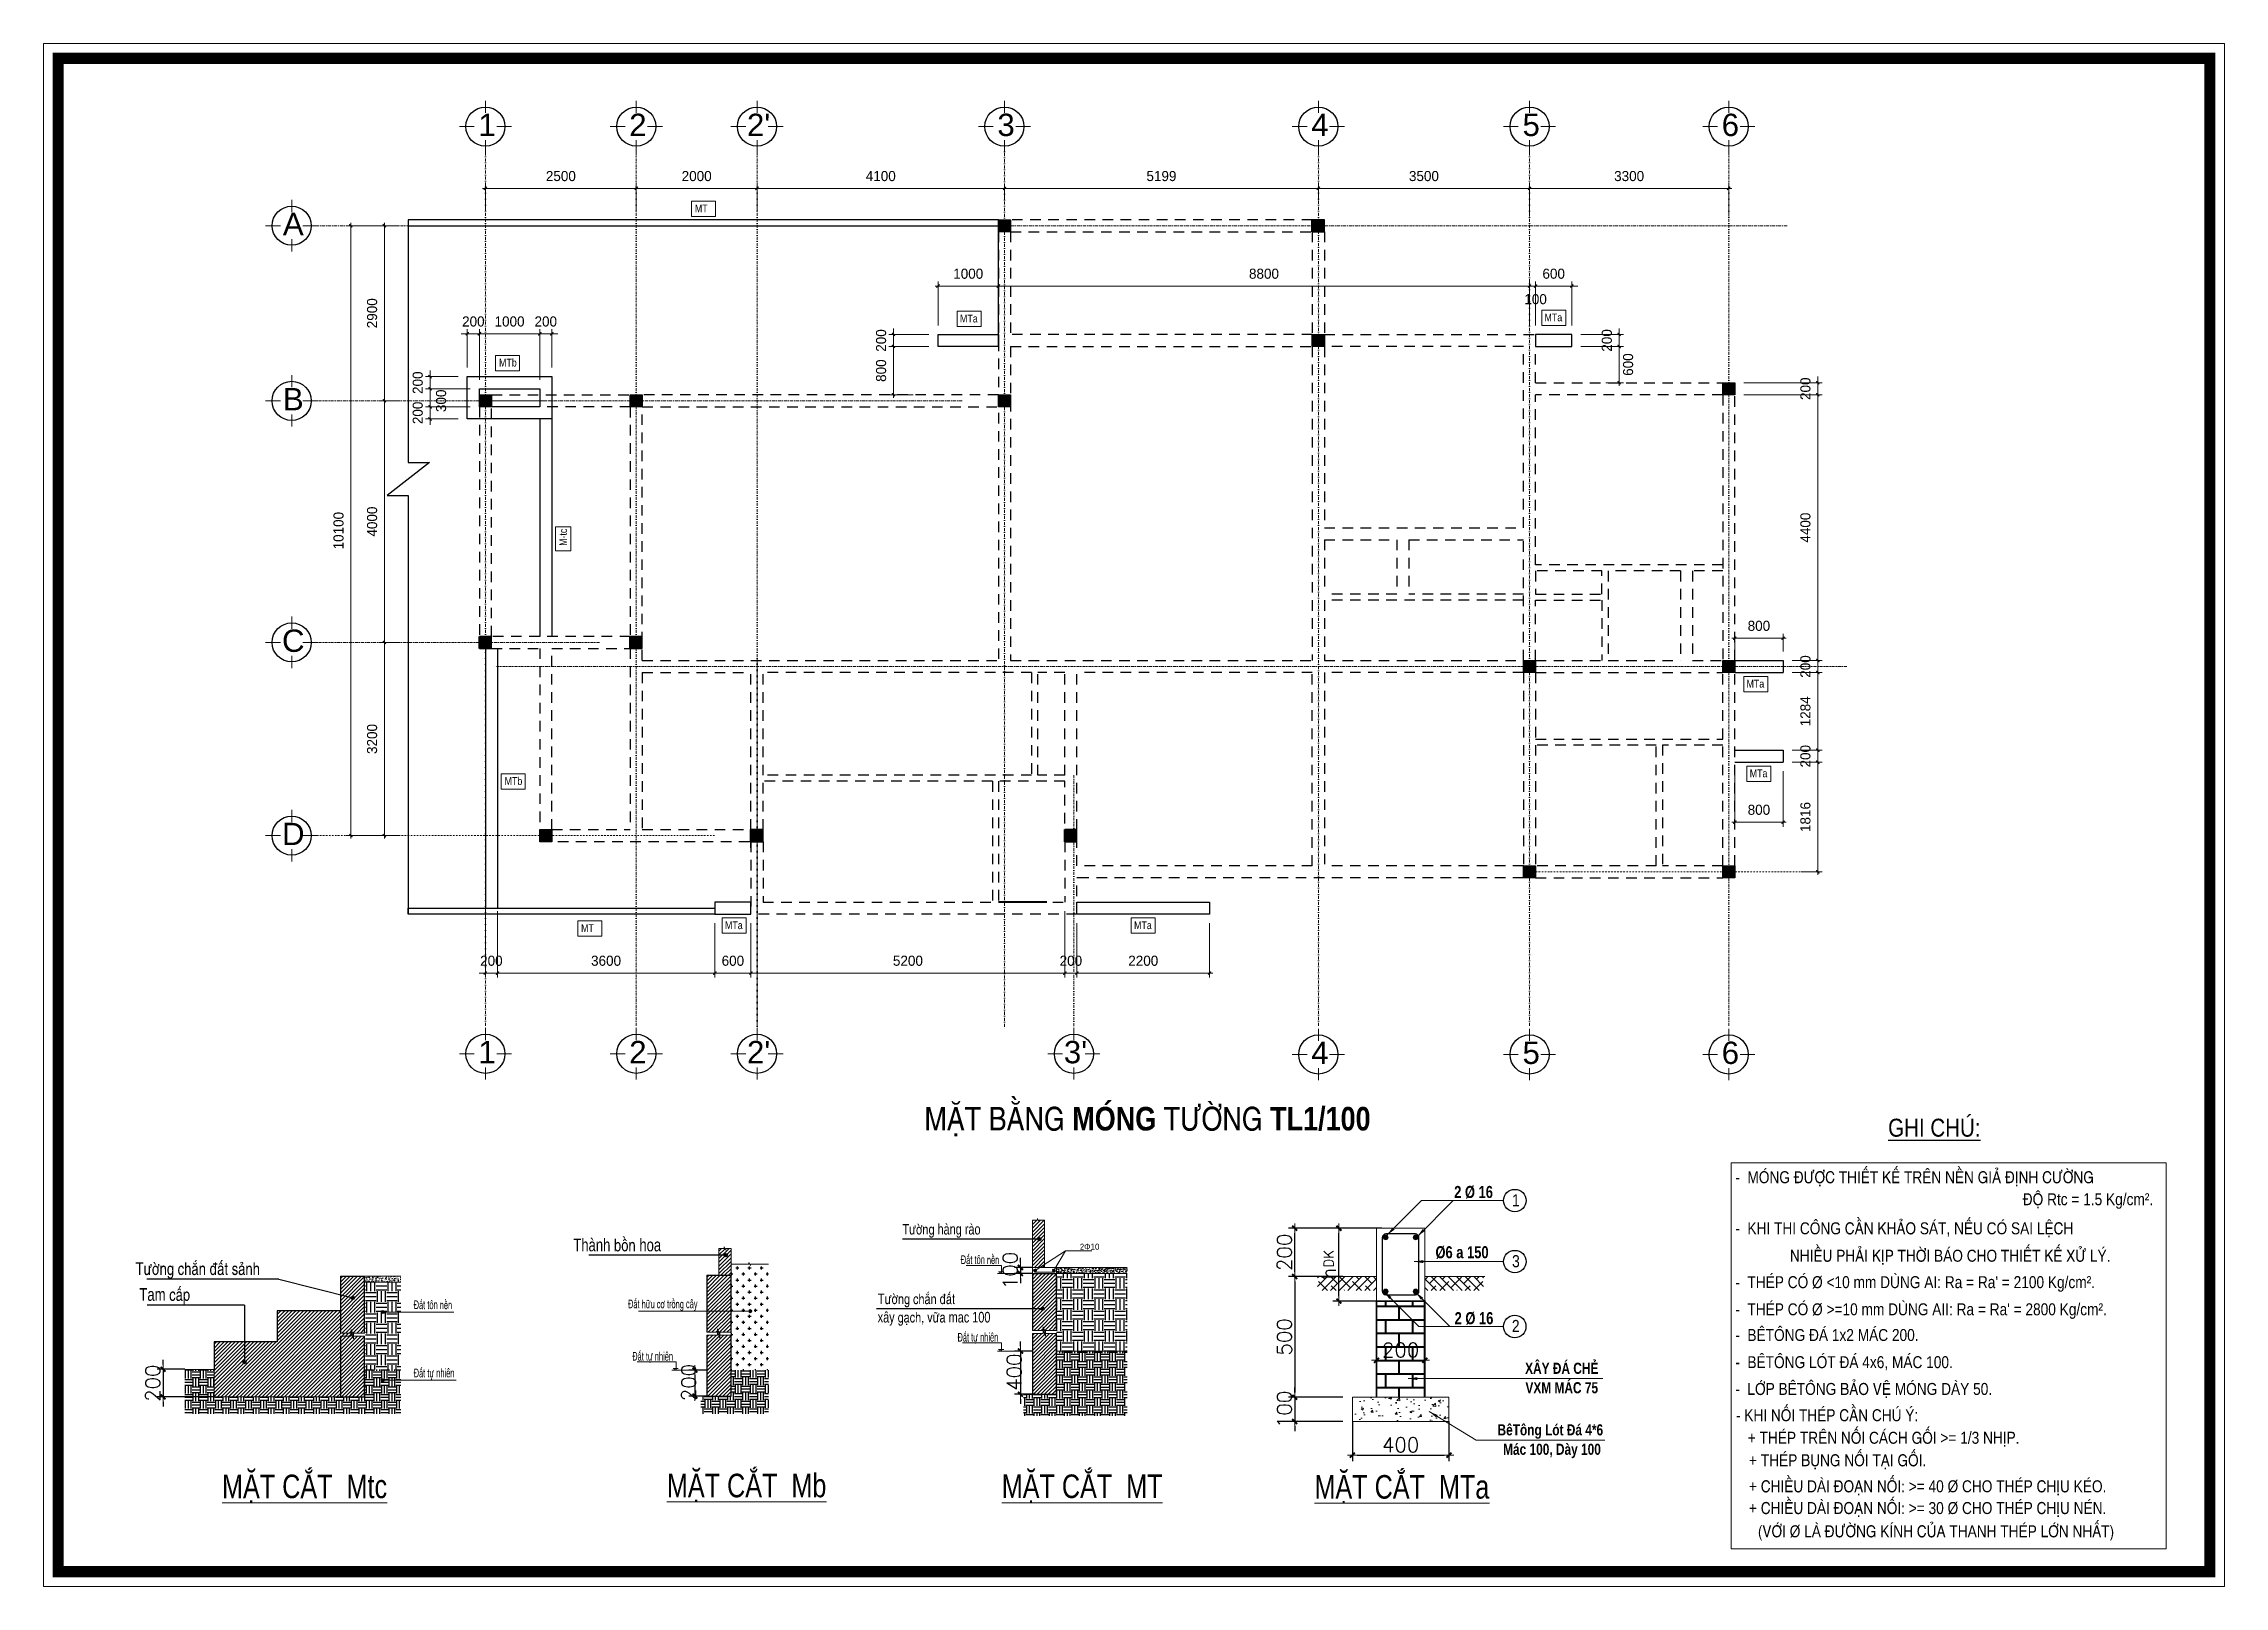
# Model space of a CAD drawing. Header units: millimetres. Extents: x 615730 to 2792744, y 139412 to 597571.
# Drawn here: x 1082627 to 1118758, y 204341 to 229888 of the extents above; entities that cross this region are included whole.
import ezdxf
from ezdxf.enums import TextEntityAlignment as Align

# ---------------------------------------------------------------- set-up
doc = ezdxf.new("R2010")
doc.units = ezdxf.units.MM
doc.header["$MEASUREMENT"] = 0
doc.header["$PDMODE"] = 34
for name, pattern in [('ACAD_ISO03W100', [30, 12, -18]), ('DASHDOT', [1, 0.5, -0.25, 0, -0.25]), ('KHUAT', [0.6, 0.35, -0.25])]:
    doc.linetypes.add(name, pattern=pattern)
doc.layers.get('0').update_dxf_attribs({"lineweight": 5})
for name, color, linetype, lineweight in [('0.05_Hatch', 36, 'Continuous', 9), ('0.1(9)', 9, 'Continuous', 13), ('DIM', 7, 'Continuous', 50), ('DUONG BAO', 7, 'Continuous', 20), ('duongkichthuoc', 2, 'Continuous', 13), ('HACTH', 251, 'Continuous', 15), ('KT', 148, 'Continuous', 18), ('NET-THAY', 4, 'Continuous', 20), ('NETMANH', 155, 'Continuous', 13), ('NETNGOAITUONG', 1, 'Continuous', 40), ('None', 7, 'Continuous', 15), ('thay', 7, 'Continuous', 15), ('THEP DOC', 1, 'Continuous', 70), ('thiet bi', 3, 'Continuous', 9), ('TIM TRUC', 149, 'DASHDOT', 9), ('TUONG', 6, 'Continuous', 35), ('tuong cat', 7, 'Continuous', 30)]:
    doc.layers.add(name, color=color, linetype=linetype, lineweight=lineweight)
for name, color, linetype in [('2L', 7, 'Continuous'), ('5L', 1, 'Continuous'), ('GHI CHU', 2, 'Continuous'), ('GHICHU', 40, 'Continuous'), ('H', 252, 'Continuous'), ('HACH', 250, 'Continuous'), ('L', 3, 'Continuous'), ('LAYER1', 124, 'Continuous'), ('LAYER70', 5, 'Continuous'), ('NET MANH', 252, 'Continuous'), ('netthay', 3, 'Continuous'), ('TEXT', 2, 'Continuous'), ('VE', 142, 'Continuous'), ('VL', 155, 'Continuous')]:
    doc.layers.add(name, color=color, linetype=linetype)
doc.styles.add('BOLE', font='txt.shx')
doc.styles.add('H280', font='', dxfattribs={"height": 200})
doc.styles.add('HOA A1', font='', dxfattribs={"height": 250})
doc.styles.add('HOA2A', font='', dxfattribs={"width": 0.8})
doc.styles.add('KT OZON', font='', dxfattribs={"height": 200})
doc.styles.add('romans', font='romans.shx', dxfattribs={"height": 240})
doc.styles.get("Standard").update_dxf_attribs({"font": ''})
doc.styles.add('STYLE1', font='')
doc.styles.add('vk DUY', font='', dxfattribs={"width": 0.8})
doc.styles.add('VN', font='')
doc.styles.add('VNI-AVO', font='vni-roms.shx')
doc.styles.get('H280').set_extended_font_data('VNI-Avo')
doc.styles.get('HOA A1').set_extended_font_data('VNI-Helve-Condense')
doc.styles.get('HOA2A').set_extended_font_data('VNI-Helve-Condense')
doc.styles.get('KT OZON').set_extended_font_data('VNI-Helve')
doc.styles.get('Standard').set_extended_font_data('VNI-Avo')
doc.styles.get('STYLE1').set_extended_font_data('VNI-Helve-Condense')
doc.styles.get('vk DUY').set_extended_font_data('VNI-Avo', bold=True)
doc.styles.get('VN').set_extended_font_data('VNI-Helve-Condense')
doc.dimstyles.new('1-50b', dxfattribs={"dimtxt": 167, "dimasz": 50, "dimexe": 75, "dimexo": 150, "dimgap": 120, "dimtad": 1, "dimdec": 0, "dimzin": 12, "dimtxsty": 'VNI-AVO', "dimblk": ']', "dimcen": 0, "dimdle": 50, "dimclrd": 252, "dimclre": 252, "dimclrt": 2, "dimadec": 0, "dimazin": 0, "dimtfac": 1, "dimtdec": 0, "dimtix": 1, "dimtmove": 2, "dimatfit": 0, "dimldrblk": 'OPEN90', "dimfxl": 1, "dimlwd": -1, "dimlwe": -1, "dimarcsym": 0})
doc.dimstyles.new('25', dxfattribs={"dimtxt": 160, "dimasz": 80, "dimexe": 100, "dimexo": 0, "dimgap": 50, "dimtad": 1, "dimdec": 0, "dimlfac": 0.25, "dimdsep": 46, "dimtxsty": 'romans', "dimblk": ']', "dimcen": 50, "dimdle": 100, "dimclrd": 148, "dimclre": 148, "dimclrt": 2, "dimadec": 0, "dimazin": 0, "dimtfac": 0.4, "dimtdec": 0, "dimtix": 1, "dimtmove": 2, "dimatfit": 3, "dimldrblk": ']', "dimfxl": 1, "dimtvp": 0.004, "dimtolj": 1, "dimarcsym": 0})
doc.dimstyles.new('TL1-20', dxfattribs={"dimtxt": 250, "dimasz": 150, "dimexe": 150, "dimexo": 350, "dimgap": 100, "dimtad": 1, "dimdec": 0, "dimlfac": 0.2, "dimdsep": 46, "dimtxsty": 'HOA2A', "dimblk": 'ARCHTICK', "dimcen": 0.09, "dimdle": 150, "dimclrd": 256, "dimclre": 256, "dimclrt": 7, "dimadec": 0, "dimazin": 0, "dimtfac": 1, "dimtdec": 0, "dimtix": 1, "dimtmove": 2, "dimatfit": 3, "dimfxl": 1, "dimtolj": 1, "dimtzin": 0, "dimlwd": -1, "dimlwe": -1, "dimarcsym": 0})

msp = doc.modelspace()

# ---------------------------------------------------------------- texts
at = {"linetype": 'Continuous', "style": 'vk DUY', "width": 0.8}
for s, p in [('XAÂY ÑAÙ CHEÛ', (1107779.5, 207860.3)), ('VXM MAÙC 75', (1107779.5, 207538.4)), ('BeâToâng Loùt Ñaù 4*6', (1107590.3, 206841.1)), (' Maùc 100, Daøy 100', (1107590.3, 206519.1))]:
    msp.add_text(s, height=184, dxfattribs=at).set_placement(p, align=Align.CENTER)
at = {"width": 0.8}
for s, p in [('%%UMAËT CAÉT  Mtc', (1085583, 205801.5)), ('%%UMAËT CAÉT  Mb', (1092953.8, 205816.2, -15.9)), ('%%UMAËT CAÉT  MT', (1098501.4, 205803.7)), ('%%UMAËT CAÉT  MTa', (1103682.4, 205794))]:
    msp.add_text(s, height=390, dxfattribs=at).set_placement(p)
at = {"insert": (1097220.3, 211792.6), "char_height": 390, "width": 26392.6, "attachment_point": 7}
msp.add_mtext('{\\fVNI-Helve-Condense|b1|i0|c0|p2;MAËT BAÈNG MOÙNG TÖÔØNG TL1/100}', dxfattribs=at)
at = {"layer": '0.05_Hatch', "insert": (1099765.6, 210015.7), "char_height": 100, "width": 3391.08, "attachment_point": 1, "style": 'STYLE1'}
msp.add_mtext(' 2{\\fSymbol|b0|i0|c2|p18;F10}', dxfattribs=at)
at = {"layer": '2L', "lineweight": -2, "style": 'VN'}
for s, height, p in [('%%uGHI CHUÙ:', 297, (1113187, 211787.8)), ('-  MOÙNG ÑÖÔÏC THIEÁT KEÁ TREÂN NEÀN GIAÛ ÑÒNH CÖÔØNG', 198, (1110653.7, 211017.3)), ('ÑOÄ Rtc = 1.5 Kg/cm%%178.', 198, (1115417.7, 210652.6)), ('-  KHI THI COÂNG CAÀN KHAÛO SAÙT, NEÁU COÙ SAI LEÄCH', 198, (1110653.7, 210171)), ('   NHIEÀU PHAÛI KÒP THÔØI BAÙO CHO THIEÁT KEÁ XÖÛ LYÙ.', 198, (1111370.6, 209717.1)), ("-  THEÙP COÙ %%222 <10 mm DUØNG AI: Ra = Ra' = 2100 Kg/cm%%178.", 198, (1110653.7, 209279.5)), ("-  THEÙP COÙ %%222 >=10 mm DUØNG AII: Ra = Ra' = 2800 Kg/cm%%178.", 198, (1110653.7, 208829.9)), ('-  BEÂTOÂNG ÑAÙ 1x2 MAÙC 200.', 198, (1110653.7, 208404.3)), ('-  BEÂTOÂNG LOÙT ÑAÙ 4x6, MAÙC 100.', 198, (1110653.7, 207954.9)), ('-  LÔÙP BEÂTOÂNG BAÛO VEÄ MOÙNG DAØY 50.', 198, (1110653.7, 207511)), ('- KHI NOÁI THEÙP CAÀN CHUÙ YÙ:', 198, (1110665.1, 207076.2)), ('+ THEÙP TREÂN NOÁI CAÙCH GOÁI >= 1/3 NHÒP.', 198, (1110861.5, 206703)), ('+ THEÙP BUÏNG NOÁI TAÏI GOÁI.', 198, (1110881.6, 206330.3)), ('+ CHIEÀU DAØI ÑOAÏN NOÁI: >= 40 %%222 CHO THEÙP CHÒU KEÙO.', 198, (1110881.6, 205899.2)), ('+ CHIEÀU DAØI ÑOAÏN NOÁI: >= 30 %%222 CHO THEÙP CHÒU NEÙN.', 198, (1110881.6, 205538.9)), ('(VÔÙI Þ LAØ ÑÖÔØNG KÍNH CUÛA THANH THEÙP LÔÙN NHAÁT)', 198, (1111028.6, 205154.1))]:
    msp.add_text(s, height=height, dxfattribs=at).set_placement(p)
at = {"layer": 'DIM', "linetype": 'ACAD_ISO03W100', "lineweight": 25, "attachment_point": 1, "style": 'STYLE1'}
for s, insert, char_height, width in [('{\\W0.9;Töôøng haøng raøo}', (1096856.4, 210342.8), 175, 4437.799), ('{\\W0.9;Thaønh boàn hoa}', (1091403.1, 210099.1), 210, 5325.359), ('{\\W0.9;Töôøng chaén ñaát saûnh}', (1084151.1, 209707.7), 210, 5325.359), ('{\\W0.9;Tam caáp}', (1084214.4, 209279.5), 210, 5325.359), ('{\\W0.9;Töôøng chaén ñaát}', (1096450.9, 209190.1), 175, 4437.799), ('{\\W0.9;xaây gaïch, vöõa mac 100}', (1096445.9, 208885.8), 175, 4437.799)]:
    msp.add_mtext(s, dxfattribs=dict(at, insert=insert, char_height=char_height, width=width))
at = {"layer": 'DUONG BAO', "style": 'vk DUY', "width": 0.8}
for s, p in [('2 Þ 16', (1105997.2, 210772.2)), ('Þ6 a 150', (1105686.8, 209774)), ('2 Þ 16', (1106004.1, 208682.1))]:
    msp.add_text(s, height=200, dxfattribs=at).set_placement(p)
at = {"layer": 'None', "style": 'STYLE1', "width": 0.6}
for s, p in [('Ñaát toân neàn', (1097823.2, 209678.4)), ('Ñaát toân neàn', (1088758.4, 208931.8)), ('Ñaát höõu cô troàng caây', (1092309.3, 208946.1)), ('Ñaát töï nhieân', (1097768.9, 208394.2)), ('Ñaát töï nhieân', (1092379.6, 208078.5)), ('Ñaát töï nhieân', (1088758.4, 207802))]:
    msp.add_text(s, height=144, dxfattribs=at).set_placement(p)
at = {"layer": 'None', "ltscale": 2, "char_height": 127.91, "width": 2950.637, "attachment_point": 3, "style": 'STYLE1'}
for s, insert in [('MT', (1093629.1, 227223.8)), ('MTa', (1098103.4, 225399.4)), ('MTa', (1107787.1, 225418.7)), ('MTb', (1090465.8, 224668.8)), ('MTa', (1111134, 219352.9)), ('MTa', (1111187.1, 217868.6)), ('MTb', (1090558, 217741.2)), ('MTa', (1094209.2, 215352.9)), ('MTa', (1100987.1, 215352.9)), ('MT', (1091743.9, 215306.2))]:
    msp.add_mtext(s, dxfattribs=dict(at, insert=insert))
at = {"layer": 'None', "ltscale": 2, "insert": (1091170.7, 221856.4), "char_height": 127.91, "width": 2950.637, "attachment_point": 3, "rotation": 90, "style": 'STYLE1'}
msp.add_mtext('M-tc', dxfattribs=at)

# ---------------------------------------------------------------- blocks, each defined once
blk = doc.blocks.new('TRUC 1')
at = {"ltscale": 50}
blk.add_circle((0, -9525), 8572, dxfattribs=at)
at = {"layer": '0.1(9)', "ltscale": 50}
for p, q in [((0, -3572), (0, 1782)), ((-4942, -9525), (-11427, -9525)), ((4942, -9525), (11427, -9525)), ((0, -15478), (0, -20832))]:
    blk.add_line(p, q, dxfattribs=at)
at = {"layer": 'TEXT', "ltscale": 50, "style": 'H280'}
blk.add_attdef('1', text='', height=10478, dxfattribs=at).set_placement((-214, -4892), align=Align.CENTER)
blk = doc.blocks.new(']')
for p, q in [((1, 0), (-1, 0)), ((0, 1), (0, -1))]:
    blk.add_line(p, q)
at = {"color": 9, "const_width": 0.4}
blk.add_lwpolyline([(-0.51, -0.51), (0.51, 0.51)], dxfattribs=at)
blk = doc.blocks.new('*D990')
at = {"layer": 'DEFPOINTS', "color": 0, "transparency": 16777216}
for p in [(1099010, 209622), (1098811, 209522), (1099010, 209522)]:
    blk.add_point(p, dxfattribs=at)
at = {"layer": 'duongkichthuoc', "color": 148, "lineweight": -2, "transparency": 16777216}
for p, q in [((1099010, 209622), (1098711, 209622)), ((1098811, 209702), (1098811, 209782)), ((1098811, 209622), (1098811, 209522)), ((1099010, 209522), (1098711, 209522)), ((1098811, 209442), (1098811, 209362))]:
    blk.add_line(p, q, dxfattribs=at)
at = {"layer": 'duongkichthuoc', "color": 148, "lineweight": -2, "transparency": 16777216, "xscale": 80, "yscale": 80, "zscale": 80}
for p, rotation in [((1098811, 209622), 270), ((1098811, 209522), 90)]:
    blk.add_blockref(']', p, dxfattribs=dict(at, rotation=rotation))
at = {"layer": 'duongkichthuoc', "color": 2, "transparency": 16777216, "insert": (1098641, 209572), "char_height": 240, "attachment_point": 5, "rotation": 90, "style": 'romans'}
blk.add_mtext('\\A1;100', dxfattribs=at)
blk = doc.blocks.new('*D991')
at = {"layer": 'DEFPOINTS', "color": 0, "transparency": 16777216}
for p in [(1099010, 208238), (1098811, 207522), (1099010, 207522)]:
    blk.add_point(p, dxfattribs=at)
at = {"layer": 'duongkichthuoc', "color": 148, "lineweight": -2, "transparency": 16777216}
for p, q in [((1099010, 208238), (1098711, 208238)), ((1098811, 208318), (1098811, 208398)), ((1098811, 208238), (1098811, 207522)), ((1099010, 207522), (1098711, 207522)), ((1098811, 207442), (1098811, 207362))]:
    blk.add_line(p, q, dxfattribs=at)
at = {"layer": 'duongkichthuoc', "color": 148, "lineweight": -2, "transparency": 16777216, "xscale": 80, "yscale": 80, "zscale": 80}
for p, rotation in [((1098811, 208238), 270), ((1098811, 207522), 90)]:
    blk.add_blockref(']', p, dxfattribs=dict(at, rotation=rotation))
at = {"layer": 'duongkichthuoc', "color": 2, "transparency": 16777216, "insert": (1098708, 207889), "char_height": 240, "attachment_point": 5, "rotation": 90, "style": 'romans'}
blk.add_mtext('\\A1;400', dxfattribs=at)
blk = doc.blocks.new('sat')
at = {"layer": '0.05_Hatch'}
blk.add_hatch(color=256, dxfattribs=at).paths.add_polyline_path([(-137969, 317542, 1), (-138062, 317542, 1)])
blk.add_circle((-138015, 317542), 46.9, dxfattribs=at)
blk = doc.blocks.new('*D992')
at = {"layer": 'DEFPOINTS', "color": 0, "transparency": 16777216}
for p in [(1093617, 207922), (1093418, 207492), (1093617, 207492)]:
    blk.add_point(p, dxfattribs=at)
at = {"layer": 'duongkichthuoc', "color": 148, "lineweight": -2, "transparency": 16777216}
for p, q in [((1093617, 207922), (1093318, 207922)), ((1093418, 207842), (1093418, 207572)), ((1093617, 207492), (1093318, 207492))]:
    blk.add_line(p, q, dxfattribs=at)
at = {"layer": 'duongkichthuoc', "color": 148, "lineweight": -2, "transparency": 16777216, "xscale": 80, "yscale": 80, "zscale": 80}
for p, rotation in [((1093418, 207922), 90), ((1093418, 207492), 270)]:
    blk.add_blockref(']', p, dxfattribs=dict(at, rotation=rotation))
at = {"layer": 'duongkichthuoc', "color": 2, "transparency": 16777216, "insert": (1093315, 207716), "char_height": 240, "attachment_point": 5, "rotation": 90, "style": 'romans'}
blk.add_mtext('\\A1;200', dxfattribs=at)
blk = doc.blocks.new('*D993')
at = {"layer": 'DEFPOINTS', "color": 0, "transparency": 16777216}
for p in [(1084967, 207935), (1084606, 207478), (1085451, 207478)]:
    blk.add_point(p, dxfattribs=at)
at = {"layer": 'duongkichthuoc', "color": 148, "lineweight": -2, "transparency": 16777216}
for p, q in [((1084967, 207935), (1084506, 207935)), ((1084606, 208015), (1084606, 208095)), ((1084606, 207935), (1084606, 207478)), ((1085451, 207478), (1084506, 207478)), ((1084606, 207398), (1084606, 207318))]:
    blk.add_line(p, q, dxfattribs=at)
at = {"layer": 'duongkichthuoc', "color": 148, "lineweight": -2, "transparency": 16777216, "xscale": 80, "yscale": 80, "zscale": 80}
for p, rotation in [((1084606, 207935), 270), ((1084606, 207478), 90)]:
    blk.add_blockref(']', p, dxfattribs=dict(at, rotation=rotation))
at = {"layer": 'duongkichthuoc', "color": 2, "transparency": 16777216, "insert": (1084436, 207706), "char_height": 240, "attachment_point": 5, "rotation": 90, "style": 'romans'}
blk.add_mtext('\\A1;200', dxfattribs=at)
blk = doc.blocks.new('*D994')
at = {"layer": 'DEFPOINTS', "color": 0, "transparency": 16777216}
for p in [(1104150, 209472), (1103355, 207472), (1104150, 207472)]:
    blk.add_point(p, dxfattribs=at)
at = {"layer": 'duongkichthuoc', "color": 148, "lineweight": -2, "transparency": 16777216}
for p, q in [((1104150, 209472), (1103255, 209472)), ((1103355, 209392), (1103355, 207552)), ((1104150, 207472), (1103255, 207472))]:
    blk.add_line(p, q, dxfattribs=at)
at = {"layer": 'duongkichthuoc', "color": 148, "lineweight": -2, "transparency": 16777216, "xscale": 80, "yscale": 80, "zscale": 80}
for p, rotation in [((1103355, 209472), 90), ((1103355, 207472), 270)]:
    blk.add_blockref(']', p, dxfattribs=dict(at, rotation=rotation))
at = {"layer": 'duongkichthuoc', "color": 2, "transparency": 16777216, "insert": (1103185, 208472), "char_height": 240, "attachment_point": 5, "rotation": 90, "style": 'romans'}
blk.add_mtext('\\A1;500', dxfattribs=at)
blk = doc.blocks.new('*D995')
at = {"layer": 'DEFPOINTS', "color": 0, "transparency": 16777216}
for p in [(1104150, 207472), (1103355, 207072), (1104150, 207072)]:
    blk.add_point(p, dxfattribs=at)
at = {"layer": 'duongkichthuoc', "color": 148, "lineweight": -2, "transparency": 16777216}
for p, q in [((1104150, 207472), (1103255, 207472)), ((1103355, 207552), (1103355, 207632)), ((1103355, 207472), (1103355, 207072)), ((1104150, 207072), (1103255, 207072)), ((1103355, 206992), (1103355, 206912))]:
    blk.add_line(p, q, dxfattribs=at)
at = {"layer": 'duongkichthuoc', "color": 148, "lineweight": -2, "transparency": 16777216, "xscale": 80, "yscale": 80, "zscale": 80}
for p, rotation in [((1103355, 207472), 270), ((1103355, 207072), 90)]:
    blk.add_blockref(']', p, dxfattribs=dict(at, rotation=rotation))
at = {"layer": 'duongkichthuoc', "color": 2, "transparency": 16777216, "insert": (1103185, 207272), "char_height": 240, "attachment_point": 5, "rotation": 90, "style": 'romans'}
blk.add_mtext('\\A1;100', dxfattribs=at)
blk = doc.blocks.new('*D996')
at = {"layer": 'DEFPOINTS', "color": 0, "transparency": 16777216}
for p in [(1104710, 208259), (1105510, 208259), (1105510, 208084)]:
    blk.add_point(p, dxfattribs=at)
at = {"layer": 'duongkichthuoc', "color": 148, "lineweight": -2, "transparency": 16777216}
for p, q in [((1104710, 208259), (1104710, 207984)), ((1105510, 208259), (1105510, 207984)), ((1104790, 208084), (1105430, 208084))]:
    blk.add_line(p, q, dxfattribs=at)
at = {"layer": 'duongkichthuoc', "color": 148, "lineweight": -2, "transparency": 16777216, "xscale": 80, "yscale": 80, "zscale": 80, "rotation": 180}
blk.add_blockref(']', (1104710, 208084), dxfattribs=at)
at = {"layer": 'duongkichthuoc', "color": 148, "lineweight": -2, "transparency": 16777216, "xscale": 80, "yscale": 80, "zscale": 80}
blk.add_blockref(']', (1105510, 208084), dxfattribs=at)
at = {"layer": 'duongkichthuoc', "color": 2, "transparency": 16777216, "insert": (1105110, 208254), "char_height": 240, "attachment_point": 5, "style": 'romans'}
blk.add_mtext('\\A1;200', dxfattribs=at)
blk = doc.blocks.new('*D997')
at = {"layer": 'DEFPOINTS', "color": 0, "transparency": 16777216}
for p in [(1104310, 207072), (1105910, 207072), (1105910, 206514)]:
    blk.add_point(p, dxfattribs=at)
at = {"layer": 'duongkichthuoc', "color": 148, "lineweight": -2, "transparency": 16777216}
for p, q in [((1104310, 207072), (1104310, 206414)), ((1105910, 207072), (1105910, 206414)), ((1104390, 206514), (1105830, 206514))]:
    blk.add_line(p, q, dxfattribs=at)
at = {"layer": 'duongkichthuoc', "color": 148, "lineweight": -2, "transparency": 16777216, "xscale": 80, "yscale": 80, "zscale": 80, "rotation": 180}
blk.add_blockref(']', (1104310, 206514), dxfattribs=at)
at = {"layer": 'duongkichthuoc', "color": 148, "lineweight": -2, "transparency": 16777216, "xscale": 80, "yscale": 80, "zscale": 80}
blk.add_blockref(']', (1105910, 206514), dxfattribs=at)
at = {"layer": 'duongkichthuoc', "color": 2, "transparency": 16777216, "insert": (1105110, 206684), "char_height": 240, "attachment_point": 5, "style": 'romans'}
blk.add_mtext('\\A1;400', dxfattribs=at)
blk = doc.blocks.new('*D998')
at = {"layer": 'DEFPOINTS', "color": 0, "transparency": 16777216}
for p in [(1104087, 210272), (1104799, 210272), (1104799, 209064)]:
    blk.add_point(p, dxfattribs=at)
at = {"layer": 'duongkichthuoc', "color": 148, "lineweight": -2, "transparency": 16777216}
for p, q in [((1104799, 210272), (1103987, 210272)), ((1104087, 209144), (1104087, 210192)), ((1104799, 209064), (1103987, 209064))]:
    blk.add_line(p, q, dxfattribs=at)
at = {"layer": 'duongkichthuoc', "color": 148, "lineweight": -2, "transparency": 16777216, "xscale": 80, "yscale": 80, "zscale": 80}
for p, rotation in [((1104087, 210272), 90), ((1104087, 209064), 270)]:
    blk.add_blockref(']', p, dxfattribs=dict(at, rotation=rotation))
at = {"layer": 'duongkichthuoc', "color": 2, "transparency": 16777216, "insert": (1103797, 209668), "char_height": 240, "attachment_point": 2, "rotation": 90, "style": 'romans'}
blk.add_mtext('\\A1;h{\\H0.6818x;DK}', dxfattribs=at)
blk = doc.blocks.new('_ARCHTICK')
at = {"color": 0, "linetype": 'ByBlock', "const_width": 0.15}
blk.add_lwpolyline([(-0.5, -0.5), (0.5, 0.5)], dxfattribs=at)
blk = doc.blocks.new('*D999')
at = {"layer": 'DEFPOINTS', "color": 0, "transparency": 16777216}
for p in [(1103355, 210272), (1104150, 210272), (1104150, 209472)]:
    blk.add_point(p, dxfattribs=at)
at = {"layer": 'duongkichthuoc', "color": 148, "lineweight": -2, "transparency": 16777216}
for p, q in [((1104150, 210272), (1103255, 210272)), ((1103355, 209552), (1103355, 210192)), ((1104150, 209472), (1103255, 209472))]:
    blk.add_line(p, q, dxfattribs=at)
at = {"layer": 'duongkichthuoc', "color": 148, "lineweight": -2, "transparency": 16777216, "xscale": 80, "yscale": 80, "zscale": 80}
for p, rotation in [((1103355, 210272), 90), ((1103355, 209472), 270)]:
    blk.add_blockref(']', p, dxfattribs=dict(at, rotation=rotation))
at = {"layer": 'duongkichthuoc', "color": 2, "transparency": 16777216, "insert": (1103185, 209872), "char_height": 240, "attachment_point": 5, "rotation": 90, "style": 'romans'}
blk.add_mtext('\\A1;200', dxfattribs=at)
blk = doc.blocks.new('SO')
at = {"layer": 'GHICHU'}
blk.add_circle((202, 0), 233, dxfattribs=at)
at = {"layer": 'THEP DOC', "style": 'BOLE'}
blk.add_attdef('23', text='', height=200, dxfattribs=at).set_placement((214, 7), align=Align.MIDDLE)
blk = doc.blocks.new('*D1111')
at = {"layer": 'DEFPOINTS', "color": 0, "ltscale": 10, "transparency": 16777216}
for p in [(1111446, 220042), (1110646, 219673), (1111446, 219673)]:
    blk.add_point(p, dxfattribs=at)
at = {"layer": 'KT', "color": 252, "ltscale": 10, "transparency": 16777216}
for p, q in [((1110646, 219823), (1110646, 220117)), ((1110696, 220042), (1111396, 220042)), ((1111446, 219823), (1111446, 220117))]:
    blk.add_line(p, q, dxfattribs=at)
at = {"layer": 'KT', "color": 252, "ltscale": 10, "transparency": 16777216, "xscale": 50, "yscale": 50, "zscale": 50, "rotation": 180}
blk.add_blockref(']', (1110646, 220042), dxfattribs=at)
at = {"layer": 'KT', "color": 252, "ltscale": 10, "transparency": 16777216, "xscale": 50, "yscale": 50, "zscale": 50}
blk.add_blockref(']', (1111446, 220042), dxfattribs=at)
at = {"layer": 'KT', "color": 2, "ltscale": 10, "transparency": 16777216, "insert": (1111046, 220246), "char_height": 167, "attachment_point": 5, "style": 'VNI-AVO'}
blk.add_mtext('800', dxfattribs=at)
blk = doc.blocks.new('_Open90')
at = {"color": 0, "linetype": 'ByBlock', "lineweight": -2}
for p, q in [((0, 0), (-1, 0)), ((-0.5, 0.5), (0, 0)), ((0, 0), (-0.5, -0.5))]:
    blk.add_line(p, q, dxfattribs=at)
blk = doc.blocks.new('*D1112')
at = {"layer": 'DEFPOINTS', "color": 0, "ltscale": 10, "transparency": 16777216}
for p in [(1111446, 219673), (1111446, 219473), (1112021, 219473)]:
    blk.add_point(p, dxfattribs=at)
at = {"layer": 'KT', "color": 252, "ltscale": 10, "transparency": 16777216}
for p, q in [((1112021, 219723), (1112021, 219773)), ((1111596, 219673), (1112096, 219673)), ((1111596, 219473), (1112096, 219473)), ((1112021, 219673), (1112021, 219473)), ((1112021, 219423), (1112021, 219373))]:
    blk.add_line(p, q, dxfattribs=at)
at = {"layer": 'KT', "color": 252, "ltscale": 10, "transparency": 16777216, "xscale": 50, "yscale": 50, "zscale": 50}
for p, rotation in [((1112021, 219673), 270), ((1112021, 219473), 90)]:
    blk.add_blockref(']', p, dxfattribs=dict(at, rotation=rotation))
at = {"layer": 'KT', "color": 2, "ltscale": 10, "transparency": 16777216, "insert": (1111817, 219573), "char_height": 167, "attachment_point": 5, "rotation": 90, "style": 'VNI-AVO'}
blk.add_mtext('200', dxfattribs=at)
blk = doc.blocks.new('*D1113')
at = {"layer": 'DEFPOINTS', "color": 0, "ltscale": 10, "transparency": 16777216}
for p in [(1111446, 219473), (1111446, 218188), (1112021, 218188)]:
    blk.add_point(p, dxfattribs=at)
at = {"layer": 'KT', "color": 252, "ltscale": 10, "transparency": 16777216}
for p, q in [((1111596, 219473), (1112096, 219473)), ((1112021, 219423), (1112021, 218238)), ((1111596, 218188), (1112096, 218188))]:
    blk.add_line(p, q, dxfattribs=at)
at = {"layer": 'KT', "color": 252, "ltscale": 10, "transparency": 16777216, "xscale": 50, "yscale": 50, "zscale": 50}
for p, rotation in [((1112021, 219473), 90), ((1112021, 218188), 270)]:
    blk.add_blockref(']', p, dxfattribs=dict(at, rotation=rotation))
at = {"layer": 'KT', "color": 2, "ltscale": 10, "transparency": 16777216, "insert": (1111817, 218831), "char_height": 167, "attachment_point": 5, "rotation": 90, "style": 'VNI-AVO'}
blk.add_mtext('1284', dxfattribs=at)
blk = doc.blocks.new('*D1114')
at = {"layer": 'DEFPOINTS', "color": 0, "ltscale": 10, "transparency": 16777216}
for p in [(1111446, 218188), (1111446, 217988), (1112021, 217988)]:
    blk.add_point(p, dxfattribs=at)
at = {"layer": 'KT', "color": 252, "ltscale": 10, "transparency": 16777216}
for p, q in [((1112021, 218238), (1112021, 218288)), ((1111596, 218188), (1112096, 218188)), ((1111596, 217988), (1112096, 217988)), ((1112021, 218188), (1112021, 217988)), ((1112021, 217938), (1112021, 217888))]:
    blk.add_line(p, q, dxfattribs=at)
at = {"layer": 'KT', "color": 252, "ltscale": 10, "transparency": 16777216, "xscale": 50, "yscale": 50, "zscale": 50}
for p, rotation in [((1112021, 218188), 270), ((1112021, 217988), 90)]:
    blk.add_blockref(']', p, dxfattribs=dict(at, rotation=rotation))
at = {"layer": 'KT', "color": 2, "ltscale": 10, "transparency": 16777216, "insert": (1111817, 218088), "char_height": 167, "attachment_point": 5, "rotation": 90, "style": 'VNI-AVO'}
blk.add_mtext('200', dxfattribs=at)
blk = doc.blocks.new('*D1115')
at = {"layer": 'DEFPOINTS', "color": 0, "ltscale": 10, "transparency": 16777216}
for p in [(1110646, 217988), (1111446, 217988), (1111446, 216996)]:
    blk.add_point(p, dxfattribs=at)
at = {"layer": 'KT', "color": 252, "ltscale": 10, "transparency": 16777216}
for p, q in [((1110646, 217838), (1110646, 216921)), ((1111446, 217838), (1111446, 216921)), ((1110696, 216996), (1111396, 216996))]:
    blk.add_line(p, q, dxfattribs=at)
at = {"layer": 'KT', "color": 252, "ltscale": 10, "transparency": 16777216, "xscale": 50, "yscale": 50, "zscale": 50, "rotation": 180}
blk.add_blockref(']', (1110646, 216996), dxfattribs=at)
at = {"layer": 'KT', "color": 252, "ltscale": 10, "transparency": 16777216, "xscale": 50, "yscale": 50, "zscale": 50}
blk.add_blockref(']', (1111446, 216996), dxfattribs=at)
at = {"layer": 'KT', "color": 2, "ltscale": 10, "transparency": 16777216, "insert": (1111046, 217200), "char_height": 167, "attachment_point": 5, "style": 'VNI-AVO'}
blk.add_mtext('800', dxfattribs=at)
blk = doc.blocks.new('*D1116')
at = {"layer": 'DEFPOINTS', "color": 0, "ltscale": 10, "transparency": 16777216}
for p in [(1111596, 217988), (1111596, 216173), (1112021, 216173)]:
    blk.add_point(p, dxfattribs=at)
at = {"layer": 'KT', "color": 252, "ltscale": 10, "transparency": 16777216}
for p, q in [((1111746, 217988), (1112096, 217988)), ((1112021, 217938), (1112021, 216223)), ((1111746, 216173), (1112096, 216173))]:
    blk.add_line(p, q, dxfattribs=at)
at = {"layer": 'KT', "color": 252, "ltscale": 10, "transparency": 16777216, "xscale": 50, "yscale": 50, "zscale": 50}
for p, rotation in [((1112021, 217988), 90), ((1112021, 216173), 270)]:
    blk.add_blockref(']', p, dxfattribs=dict(at, rotation=rotation))
at = {"layer": 'KT', "color": 2, "ltscale": 10, "transparency": 16777216, "insert": (1111817, 217081), "char_height": 167, "attachment_point": 5, "rotation": 90, "style": 'VNI-AVO'}
blk.add_mtext('1816', dxfattribs=at)
blk = doc.blocks.new('*D1117')
at = {"layer": 'DEFPOINTS', "color": 0, "ltscale": 10, "transparency": 16777216}
for p in [(1110646, 224273), (1110646, 224073), (1112021, 224073)]:
    blk.add_point(p, dxfattribs=at)
at = {"layer": 'KT', "color": 252, "ltscale": 10, "transparency": 16777216}
for p, q in [((1112021, 224323), (1112021, 224373)), ((1110796, 224273), (1112096, 224273)), ((1110796, 224073), (1112096, 224073)), ((1112021, 224273), (1112021, 224073)), ((1112021, 224023), (1112021, 223973))]:
    blk.add_line(p, q, dxfattribs=at)
at = {"layer": 'KT', "color": 252, "ltscale": 10, "transparency": 16777216, "xscale": 50, "yscale": 50, "zscale": 50}
for p, rotation in [((1112021, 224273), 270), ((1112021, 224073), 90)]:
    blk.add_blockref(']', p, dxfattribs=dict(at, rotation=rotation))
at = {"layer": 'KT', "color": 2, "ltscale": 10, "transparency": 16777216, "insert": (1111817, 224173), "char_height": 167, "attachment_point": 5, "rotation": 90, "style": 'VNI-AVO'}
blk.add_mtext('200', dxfattribs=at)
blk = doc.blocks.new('*D1118')
at = {"layer": 'DEFPOINTS', "color": 0, "ltscale": 10, "transparency": 16777216}
for p in [(1110646, 224073), (1111596, 219673), (1112021, 219673)]:
    blk.add_point(p, dxfattribs=at)
at = {"layer": 'KT', "color": 252, "ltscale": 10, "transparency": 16777216}
for p, q in [((1110796, 224073), (1112096, 224073)), ((1112021, 224023), (1112021, 219723)), ((1111746, 219673), (1112096, 219673))]:
    blk.add_line(p, q, dxfattribs=at)
at = {"layer": 'KT', "color": 252, "ltscale": 10, "transparency": 16777216, "xscale": 50, "yscale": 50, "zscale": 50}
for p, rotation in [((1112021, 224073), 90), ((1112021, 219673), 270)]:
    blk.add_blockref(']', p, dxfattribs=dict(at, rotation=rotation))
at = {"layer": 'KT', "color": 2, "ltscale": 10, "transparency": 16777216, "insert": (1111817, 221873), "char_height": 167, "attachment_point": 5, "rotation": 90, "style": 'VNI-AVO'}
blk.add_mtext('4400', dxfattribs=at)
blk = doc.blocks.new('*D1119')
at = {"layer": 'DEFPOINTS', "color": 0, "ltscale": 10, "transparency": 16777216}
for p in [(1099747, 215473), (1101946, 215473), (1099747, 214496)]:
    blk.add_point(p, dxfattribs=at)
at = {"layer": 'KT', "color": 252, "ltscale": 10, "transparency": 16777216}
for p, q in [((1099747, 215323), (1099747, 214421)), ((1101946, 215323), (1101946, 214421)), ((1101896, 214496), (1099797, 214496))]:
    blk.add_line(p, q, dxfattribs=at)
at = {"layer": 'KT', "color": 252, "ltscale": 10, "transparency": 16777216, "xscale": 50, "yscale": 50, "zscale": 50, "rotation": 180}
blk.add_blockref(']', (1099747, 214496), dxfattribs=at)
at = {"layer": 'KT', "color": 252, "ltscale": 10, "transparency": 16777216, "xscale": 50, "yscale": 50, "zscale": 50}
blk.add_blockref(']', (1101946, 214496), dxfattribs=at)
at = {"layer": 'KT', "color": 2, "ltscale": 10, "transparency": 16777216, "insert": (1100846, 214700), "char_height": 167, "attachment_point": 5, "style": 'VNI-AVO'}
blk.add_mtext('2200', dxfattribs=at)
blk = doc.blocks.new('*D1120')
at = {"layer": 'DEFPOINTS', "color": 0, "ltscale": 10, "transparency": 16777216}
for p in [(1099547, 215673), (1099747, 215473), (1099547, 214496)]:
    blk.add_point(p, dxfattribs=at)
at = {"layer": 'KT', "color": 252, "ltscale": 10, "transparency": 16777216}
for p, q in [((1099547, 215523), (1099547, 214421)), ((1099747, 215323), (1099747, 214421)), ((1099497, 214496), (1099447, 214496)), ((1099747, 214496), (1099547, 214496)), ((1099797, 214496), (1099847, 214496))]:
    blk.add_line(p, q, dxfattribs=at)
at = {"layer": 'KT', "color": 252, "ltscale": 10, "transparency": 16777216, "xscale": 50, "yscale": 50, "zscale": 50}
blk.add_blockref(']', (1099547, 214496), dxfattribs=at)
at = {"layer": 'KT', "color": 252, "ltscale": 10, "transparency": 16777216, "xscale": 50, "yscale": 50, "zscale": 50, "rotation": 180}
blk.add_blockref(']', (1099747, 214496), dxfattribs=at)
at = {"layer": 'KT', "color": 2, "ltscale": 10, "transparency": 16777216, "insert": (1099647, 214700), "char_height": 167, "attachment_point": 5, "style": 'VNI-AVO'}
blk.add_mtext('200', dxfattribs=at)
blk = doc.blocks.new('*D1121')
at = {"layer": 'DEFPOINTS', "color": 0, "ltscale": 10, "transparency": 16777216}
for p in [(1094347, 215473), (1099547, 215673), (1094347, 214496)]:
    blk.add_point(p, dxfattribs=at)
at = {"layer": 'KT', "color": 252, "ltscale": 10, "transparency": 16777216}
for p, q in [((1099547, 215523), (1099547, 214421)), ((1094347, 215323), (1094347, 214421)), ((1099497, 214496), (1094397, 214496))]:
    blk.add_line(p, q, dxfattribs=at)
at = {"layer": 'KT', "color": 252, "ltscale": 10, "transparency": 16777216, "xscale": 50, "yscale": 50, "zscale": 50, "rotation": 180}
blk.add_blockref(']', (1094347, 214496), dxfattribs=at)
at = {"layer": 'KT', "color": 252, "ltscale": 10, "transparency": 16777216, "xscale": 50, "yscale": 50, "zscale": 50}
blk.add_blockref(']', (1099547, 214496), dxfattribs=at)
at = {"layer": 'KT', "color": 2, "ltscale": 10, "transparency": 16777216, "insert": (1096947, 214700), "char_height": 167, "attachment_point": 5, "style": 'VNI-AVO'}
blk.add_mtext('5200', dxfattribs=at)
blk = doc.blocks.new('*D1122')
at = {"layer": 'DEFPOINTS', "color": 0, "ltscale": 10, "transparency": 16777216}
for p in [(1093747, 215473), (1094347, 215473), (1093747, 214496)]:
    blk.add_point(p, dxfattribs=at)
at = {"layer": 'KT', "color": 252, "ltscale": 10, "transparency": 16777216}
for p, q in [((1093747, 215323), (1093747, 214421)), ((1094347, 215323), (1094347, 214421)), ((1093697, 214496), (1093647, 214496)), ((1094347, 214496), (1093747, 214496)), ((1094397, 214496), (1094447, 214496))]:
    blk.add_line(p, q, dxfattribs=at)
at = {"layer": 'KT', "color": 252, "ltscale": 10, "transparency": 16777216, "xscale": 50, "yscale": 50, "zscale": 50}
blk.add_blockref(']', (1093747, 214496), dxfattribs=at)
at = {"layer": 'KT', "color": 252, "ltscale": 10, "transparency": 16777216, "xscale": 50, "yscale": 50, "zscale": 50, "rotation": 180}
blk.add_blockref(']', (1094347, 214496), dxfattribs=at)
at = {"layer": 'KT', "color": 2, "ltscale": 10, "transparency": 16777216, "insert": (1094047, 214700), "char_height": 167, "attachment_point": 5, "style": 'VNI-AVO'}
blk.add_mtext('600', dxfattribs=at)
blk = doc.blocks.new('*D1123')
at = {"layer": 'DEFPOINTS', "color": 0, "ltscale": 10, "transparency": 16777216}
for p in [(1090146, 215673, -13), (1093747, 215473), (1090146, 214496)]:
    blk.add_point(p, dxfattribs=at)
at = {"layer": 'KT', "color": 252, "ltscale": 10, "transparency": 16777216}
for p, q in [((1090146, 215523), (1090146, 214421)), ((1093747, 215323), (1093747, 214421)), ((1093697, 214496), (1090196, 214496))]:
    blk.add_line(p, q, dxfattribs=at)
at = {"layer": 'KT', "color": 252, "ltscale": 10, "transparency": 16777216, "xscale": 50, "yscale": 50, "zscale": 50, "rotation": 180}
blk.add_blockref(']', (1090146, 214496), dxfattribs=at)
at = {"layer": 'KT', "color": 252, "ltscale": 10, "transparency": 16777216, "xscale": 50, "yscale": 50, "zscale": 50}
blk.add_blockref(']', (1093747, 214496), dxfattribs=at)
at = {"layer": 'KT', "color": 2, "ltscale": 10, "transparency": 16777216, "insert": (1091946, 214700), "char_height": 167, "attachment_point": 5, "style": 'VNI-AVO'}
blk.add_mtext('3600', dxfattribs=at)
blk = doc.blocks.new('*D1124')
at = {"layer": 'DEFPOINTS', "color": 0, "ltscale": 10, "transparency": 16777216}
for p in [(1089946, 215673, -13), (1090146, 215673, -13), (1089946, 214496)]:
    blk.add_point(p, dxfattribs=at)
at = {"layer": 'KT', "color": 252, "ltscale": 10, "transparency": 16777216}
for p, q in [((1089946, 215523), (1089946, 214421)), ((1090146, 215523), (1090146, 214421)), ((1089896, 214496), (1089846, 214496)), ((1090146, 214496), (1089946, 214496)), ((1090196, 214496), (1090246, 214496))]:
    blk.add_line(p, q, dxfattribs=at)
at = {"layer": 'KT', "color": 252, "ltscale": 10, "transparency": 16777216, "xscale": 50, "yscale": 50, "zscale": 50}
blk.add_blockref(']', (1089946, 214496), dxfattribs=at)
at = {"layer": 'KT', "color": 252, "ltscale": 10, "transparency": 16777216, "xscale": 50, "yscale": 50, "zscale": 50, "rotation": 180}
blk.add_blockref(']', (1090146, 214496), dxfattribs=at)
at = {"layer": 'KT', "color": 2, "ltscale": 10, "transparency": 16777216, "insert": (1090046, 214700), "char_height": 167, "attachment_point": 5, "style": 'VNI-AVO'}
blk.add_mtext('200', dxfattribs=at)
blk = doc.blocks.new('*D1125')
at = {"layer": 'DEFPOINTS', "color": 0, "ltscale": 10, "transparency": 16777216}
for p in [(1089847, 225083), (1089647, 224373), (1089847, 224173)]:
    blk.add_point(p, dxfattribs=at)
at = {"layer": 'KT', "color": 252, "ltscale": 10, "transparency": 16777216}
for p, q in [((1089647, 224523), (1089647, 225158)), ((1089847, 224323), (1089847, 225158)), ((1089597, 225083), (1089547, 225083)), ((1089647, 225083), (1089847, 225083)), ((1089897, 225083), (1089947, 225083))]:
    blk.add_line(p, q, dxfattribs=at)
at = {"layer": 'KT', "color": 252, "ltscale": 10, "transparency": 16777216, "xscale": 50, "yscale": 50, "zscale": 50}
blk.add_blockref(']', (1089647, 225083), dxfattribs=at)
at = {"layer": 'KT', "color": 252, "ltscale": 10, "transparency": 16777216, "xscale": 50, "yscale": 50, "zscale": 50, "rotation": 180}
blk.add_blockref(']', (1089847, 225083), dxfattribs=at)
at = {"layer": 'KT', "color": 2, "ltscale": 10, "transparency": 16777216, "insert": (1089747, 225286), "char_height": 167, "attachment_point": 5, "style": 'VNI-AVO'}
blk.add_mtext('200', dxfattribs=at)
blk = doc.blocks.new('*D1126')
at = {"layer": 'DEFPOINTS', "color": 0, "ltscale": 10, "transparency": 16777216}
for p in [(1090847, 225083), (1089847, 224173), (1090847, 224173)]:
    blk.add_point(p, dxfattribs=at)
at = {"layer": 'KT', "color": 252, "ltscale": 10, "transparency": 16777216}
for p, q in [((1089847, 224323), (1089847, 225158)), ((1090847, 224323), (1090847, 225158)), ((1089897, 225083), (1090797, 225083))]:
    blk.add_line(p, q, dxfattribs=at)
at = {"layer": 'KT', "color": 252, "ltscale": 10, "transparency": 16777216, "xscale": 50, "yscale": 50, "zscale": 50, "rotation": 180}
blk.add_blockref(']', (1089847, 225083), dxfattribs=at)
at = {"layer": 'KT', "color": 252, "ltscale": 10, "transparency": 16777216, "xscale": 50, "yscale": 50, "zscale": 50}
blk.add_blockref(']', (1090847, 225083), dxfattribs=at)
at = {"layer": 'KT', "color": 2, "ltscale": 10, "transparency": 16777216, "insert": (1090347, 225286), "char_height": 167, "attachment_point": 5, "style": 'VNI-AVO'}
blk.add_mtext('1000', dxfattribs=at)
blk = doc.blocks.new('*D1127')
at = {"layer": 'DEFPOINTS', "color": 0, "ltscale": 10, "transparency": 16777216}
for p in [(1091047, 225083), (1091047, 224373), (1090847, 224173)]:
    blk.add_point(p, dxfattribs=at)
at = {"layer": 'KT', "color": 252, "ltscale": 10, "transparency": 16777216}
for p, q in [((1090847, 224323), (1090847, 225158)), ((1091047, 224523), (1091047, 225158)), ((1090797, 225083), (1090747, 225083)), ((1090847, 225083), (1091047, 225083)), ((1091097, 225083), (1091147, 225083))]:
    blk.add_line(p, q, dxfattribs=at)
at = {"layer": 'KT', "color": 252, "ltscale": 10, "transparency": 16777216, "xscale": 50, "yscale": 50, "zscale": 50}
blk.add_blockref(']', (1090847, 225083), dxfattribs=at)
at = {"layer": 'KT', "color": 252, "ltscale": 10, "transparency": 16777216, "xscale": 50, "yscale": 50, "zscale": 50, "rotation": 180}
blk.add_blockref(']', (1091047, 225083), dxfattribs=at)
at = {"layer": 'KT', "color": 2, "ltscale": 10, "transparency": 16777216, "insert": (1090947, 225286), "char_height": 167, "attachment_point": 5, "style": 'VNI-AVO'}
blk.add_mtext('200', dxfattribs=at)
blk = doc.blocks.new('*D1128')
at = {"layer": 'DEFPOINTS', "color": 0, "ltscale": 10, "transparency": 16777216}
for p in [(1089647, 224373), (1089030, 224173), (1089847, 224173)]:
    blk.add_point(p, dxfattribs=at)
at = {"layer": 'KT', "color": 252, "ltscale": 10, "transparency": 16777216}
for p, q in [((1089497, 224373), (1088955, 224373)), ((1089030, 224423), (1089030, 224473)), ((1089030, 224373), (1089030, 224173)), ((1089697, 224173), (1088955, 224173)), ((1089030, 224123), (1089030, 224073))]:
    blk.add_line(p, q, dxfattribs=at)
at = {"layer": 'KT', "color": 252, "ltscale": 10, "transparency": 16777216, "xscale": 50, "yscale": 50, "zscale": 50}
for p, rotation in [((1089030, 224373), 270), ((1089030, 224173), 90)]:
    blk.add_blockref(']', p, dxfattribs=dict(at, rotation=rotation))
at = {"layer": 'KT', "color": 2, "ltscale": 10, "transparency": 16777216, "insert": (1088826, 224273), "char_height": 167, "attachment_point": 5, "rotation": 90, "style": 'VNI-AVO'}
blk.add_mtext('200', dxfattribs=at)
blk = doc.blocks.new('*D1129')
at = {"layer": 'DEFPOINTS', "color": 0, "ltscale": 10, "transparency": 16777216}
for p in [(1089847, 224173), (1089030, 223873), (1089847, 223873)]:
    blk.add_point(p, dxfattribs=at)
at = {"layer": 'KT', "color": 252, "ltscale": 10, "transparency": 16777216}
for p, q in [((1089697, 224173), (1088955, 224173)), ((1089030, 224223), (1089030, 224273)), ((1089030, 224173), (1089030, 223873)), ((1089697, 223873), (1088955, 223873)), ((1089030, 223823), (1089030, 223773))]:
    blk.add_line(p, q, dxfattribs=at)
at = {"layer": 'KT', "color": 252, "ltscale": 10, "transparency": 16777216, "xscale": 50, "yscale": 50, "zscale": 50}
for p, rotation in [((1089030, 224173), 270), ((1089030, 223873), 90)]:
    blk.add_blockref(']', p, dxfattribs=dict(at, rotation=rotation))
at = {"layer": 'KT', "color": 2, "ltscale": 10, "transparency": 16777216, "insert": (1089213, 223973), "char_height": 167, "attachment_point": 5, "rotation": 90, "style": 'VNI-AVO'}
blk.add_mtext('300', dxfattribs=at)
blk = doc.blocks.new('*D1130')
at = {"layer": 'DEFPOINTS', "color": 0, "ltscale": 10, "transparency": 16777216}
for p in [(1089030, 223673), (1089647, 223673), (1089847, 223873)]:
    blk.add_point(p, dxfattribs=at)
at = {"layer": 'KT', "color": 252, "ltscale": 10, "transparency": 16777216}
for p, q in [((1089697, 223873), (1088955, 223873)), ((1089497, 223673), (1088955, 223673)), ((1089030, 223923), (1089030, 223973)), ((1089030, 223873), (1089030, 223673)), ((1089030, 223623), (1089030, 223573))]:
    blk.add_line(p, q, dxfattribs=at)
at = {"layer": 'KT', "color": 252, "ltscale": 10, "transparency": 16777216, "xscale": 50, "yscale": 50, "zscale": 50}
for p, rotation in [((1089030, 223873), 270), ((1089030, 223673), 90)]:
    blk.add_blockref(']', p, dxfattribs=dict(at, rotation=rotation))
at = {"layer": 'KT', "color": 2, "ltscale": 10, "transparency": 16777216, "insert": (1088826, 223773), "char_height": 167, "attachment_point": 5, "rotation": 90, "style": 'VNI-AVO'}
blk.add_mtext('200', dxfattribs=at)
blk = doc.blocks.new('*D1131')
at = {"layer": 'DEFPOINTS', "color": 0, "ltscale": 10, "transparency": 16777216}
for p in [(1098446, 225874), (1097446, 225072, 1), (1098446, 225072)]:
    blk.add_point(p, dxfattribs=at)
at = {"layer": 'KT', "color": 252, "ltscale": 10, "transparency": 16777216}
for p, q in [((1097446, 225222), (1097446, 225949)), ((1097496, 225874), (1098396, 225874)), ((1098446, 225222), (1098446, 225949))]:
    blk.add_line(p, q, dxfattribs=at)
at = {"layer": 'KT', "color": 252, "ltscale": 10, "transparency": 16777216, "xscale": 50, "yscale": 50, "zscale": 50, "rotation": 180}
blk.add_blockref(']', (1097446, 225874), dxfattribs=at)
at = {"layer": 'KT', "color": 252, "ltscale": 10, "transparency": 16777216, "xscale": 50, "yscale": 50, "zscale": 50}
blk.add_blockref(']', (1098446, 225874), dxfattribs=at)
at = {"layer": 'KT', "color": 2, "ltscale": 10, "transparency": 16777216, "insert": (1097946, 226077), "char_height": 167, "attachment_point": 5, "style": 'VNI-AVO'}
blk.add_mtext('1000', dxfattribs=at)
blk = doc.blocks.new('*D1132')
at = {"layer": 'DEFPOINTS', "color": 0, "ltscale": 10, "transparency": 16777216}
for p in [(1107246, 225874), (1098446, 225072), (1107246, 225073)]:
    blk.add_point(p, dxfattribs=at)
at = {"layer": 'KT', "color": 252, "ltscale": 10, "transparency": 16777216}
for p, q in [((1098446, 225222), (1098446, 225949)), ((1098496, 225874), (1107196, 225874)), ((1107246, 225223), (1107246, 225949))]:
    blk.add_line(p, q, dxfattribs=at)
at = {"layer": 'KT', "color": 252, "ltscale": 10, "transparency": 16777216, "xscale": 50, "yscale": 50, "zscale": 50, "rotation": 180}
blk.add_blockref(']', (1098446, 225874), dxfattribs=at)
at = {"layer": 'KT', "color": 252, "ltscale": 10, "transparency": 16777216, "xscale": 50, "yscale": 50, "zscale": 50}
blk.add_blockref(']', (1107246, 225874), dxfattribs=at)
at = {"layer": 'KT', "color": 2, "ltscale": 10, "transparency": 16777216, "insert": (1102846, 226077), "char_height": 167, "attachment_point": 5, "style": 'VNI-AVO'}
blk.add_mtext('8800', dxfattribs=at)
blk = doc.blocks.new('*D1133')
at = {"layer": 'DEFPOINTS', "color": 0, "ltscale": 10, "transparency": 16777216}
for p in [(1107346, 225874), (1107246, 225073), (1107346, 225073)]:
    blk.add_point(p, dxfattribs=at)
at = {"layer": 'KT', "color": 252, "ltscale": 10, "transparency": 16777216}
for p, q in [((1107196, 225874), (1107146, 225874)), ((1107246, 225223), (1107246, 225949)), ((1107246, 225874), (1107346, 225874)), ((1107346, 225223), (1107346, 225949)), ((1107396, 225874), (1107446, 225874))]:
    blk.add_line(p, q, dxfattribs=at)
at = {"layer": 'KT', "color": 252, "ltscale": 10, "transparency": 16777216, "xscale": 50, "yscale": 50, "zscale": 50}
blk.add_blockref(']', (1107246, 225874), dxfattribs=at)
at = {"layer": 'KT', "color": 252, "ltscale": 10, "transparency": 16777216, "xscale": 50, "yscale": 50, "zscale": 50, "rotation": 180}
blk.add_blockref(']', (1107346, 225874), dxfattribs=at)
at = {"layer": 'KT', "color": 2, "ltscale": 10, "transparency": 16777216, "insert": (1107346, 225655), "char_height": 167, "attachment_point": 5, "style": 'VNI-AVO'}
blk.add_mtext('100', dxfattribs=at)
blk = doc.blocks.new('*D1134')
at = {"layer": 'DEFPOINTS', "color": 0, "ltscale": 10, "transparency": 16777216}
for p in [(1107946, 225874), (1107346, 225073), (1107946, 225073)]:
    blk.add_point(p, dxfattribs=at)
at = {"layer": 'KT', "color": 252, "ltscale": 10, "transparency": 16777216}
for p, q in [((1107296, 225874), (1107246, 225874)), ((1107346, 225223), (1107346, 225949)), ((1107346, 225874), (1107946, 225874)), ((1107946, 225223), (1107946, 225949)), ((1107996, 225874), (1108046, 225874))]:
    blk.add_line(p, q, dxfattribs=at)
at = {"layer": 'KT', "color": 252, "ltscale": 10, "transparency": 16777216, "xscale": 50, "yscale": 50, "zscale": 50}
blk.add_blockref(']', (1107346, 225874), dxfattribs=at)
at = {"layer": 'KT', "color": 252, "ltscale": 10, "transparency": 16777216, "xscale": 50, "yscale": 50, "zscale": 50, "rotation": 180}
blk.add_blockref(']', (1107946, 225874), dxfattribs=at)
at = {"layer": 'KT', "color": 2, "ltscale": 10, "transparency": 16777216, "insert": (1107646, 226077), "char_height": 167, "attachment_point": 5, "style": 'VNI-AVO'}
blk.add_mtext('600', dxfattribs=at)
blk = doc.blocks.new('*D1135')
at = {"layer": 'DEFPOINTS', "color": 0, "ltscale": 10, "transparency": 16777216}
for p in [(1096706, 224873), (1097446, 225072, 1), (1097446, 224873, 1)]:
    blk.add_point(p, dxfattribs=at)
at = {"layer": 'KT', "color": 252, "ltscale": 10, "transparency": 16777216}
for p, q in [((1096706, 225122), (1096706, 225172)), ((1097296, 225072), (1096631, 225072)), ((1097296, 224873), (1096631, 224873)), ((1096706, 225072), (1096706, 224873)), ((1096706, 224823), (1096706, 224773))]:
    blk.add_line(p, q, dxfattribs=at)
at = {"layer": 'KT', "color": 252, "ltscale": 10, "transparency": 16777216, "xscale": 50, "yscale": 50, "zscale": 50}
for p, rotation in [((1096706, 225072), 270), ((1096706, 224873), 90)]:
    blk.add_blockref(']', p, dxfattribs=dict(at, rotation=rotation))
at = {"layer": 'KT', "color": 2, "ltscale": 10, "transparency": 16777216, "insert": (1096503, 224972), "char_height": 167, "attachment_point": 5, "rotation": 90, "style": 'VNI-AVO'}
blk.add_mtext('200', dxfattribs=at)
blk = doc.blocks.new('*D1136')
at = {"layer": 'DEFPOINTS', "color": 0, "ltscale": 10, "transparency": 16777216}
for p in [(1097446, 224873, 1), (1096706, 224073), (1097182, 224073)]:
    blk.add_point(p, dxfattribs=at)
at = {"layer": 'KT', "color": 252, "ltscale": 10, "transparency": 16777216}
for p, q in [((1097296, 224873), (1096631, 224873)), ((1096706, 224823), (1096706, 224123)), ((1097032, 224073), (1096631, 224073))]:
    blk.add_line(p, q, dxfattribs=at)
at = {"layer": 'KT', "color": 252, "ltscale": 10, "transparency": 16777216, "xscale": 50, "yscale": 50, "zscale": 50}
for p, rotation in [((1096706, 224873), 90), ((1096706, 224073), 270)]:
    blk.add_blockref(']', p, dxfattribs=dict(at, rotation=rotation))
at = {"layer": 'KT', "color": 2, "ltscale": 10, "transparency": 16777216, "insert": (1096503, 224473), "char_height": 167, "attachment_point": 5, "rotation": 90, "style": 'VNI-AVO'}
blk.add_mtext('800', dxfattribs=at)
blk = doc.blocks.new('*D1137')
at = {"layer": 'DEFPOINTS', "color": 0, "ltscale": 10, "transparency": 16777216}
for p in [(1107946, 225073), (1107946, 224873), (1108730, 224873)]:
    blk.add_point(p, dxfattribs=at)
at = {"layer": 'KT', "color": 252, "ltscale": 10, "transparency": 16777216}
for p, q in [((1108730, 225123), (1108730, 225173)), ((1108096, 225073), (1108805, 225073)), ((1108096, 224873), (1108805, 224873)), ((1108730, 225073), (1108730, 224873)), ((1108730, 224823), (1108730, 224773))]:
    blk.add_line(p, q, dxfattribs=at)
at = {"layer": 'KT', "color": 252, "ltscale": 10, "transparency": 16777216, "xscale": 50, "yscale": 50, "zscale": 50}
for p, rotation in [((1108730, 225073), 270), ((1108730, 224873), 90)]:
    blk.add_blockref(']', p, dxfattribs=dict(at, rotation=rotation))
at = {"layer": 'KT', "color": 2, "ltscale": 10, "transparency": 16777216, "insert": (1108527, 224973), "char_height": 167, "attachment_point": 5, "rotation": 90, "style": 'VNI-AVO'}
blk.add_mtext('200', dxfattribs=at)
blk = doc.blocks.new('*D1138')
at = {"layer": 'DEFPOINTS', "color": 0, "ltscale": 10, "transparency": 16777216}
for p in [(1107946, 224873), (1108358, 224273), (1108730, 224273)]:
    blk.add_point(p, dxfattribs=at)
at = {"layer": 'KT', "color": 252, "ltscale": 10, "transparency": 16777216}
for p, q in [((1108096, 224873), (1108805, 224873)), ((1108730, 224823), (1108730, 224323)), ((1108508, 224273), (1108805, 224273))]:
    blk.add_line(p, q, dxfattribs=at)
at = {"layer": 'KT', "color": 252, "ltscale": 10, "transparency": 16777216, "xscale": 50, "yscale": 50, "zscale": 50}
for p, rotation in [((1108730, 224873), 90), ((1108730, 224273), 270)]:
    blk.add_blockref(']', p, dxfattribs=dict(at, rotation=rotation))
at = {"layer": 'KT', "color": 2, "ltscale": 10, "transparency": 16777216, "insert": (1108879, 224573), "char_height": 167, "attachment_point": 5, "rotation": 90, "style": 'VNI-AVO'}
blk.add_mtext('600', dxfattribs=at)
blk = doc.blocks.new('*D1139')
at = {"layer": 'DEFPOINTS', "color": 0, "ltscale": 10, "transparency": 16777216}
for p in [(1107246, 227491), (1107246, 226873, -1), (1110546, 226873)]:
    blk.add_point(p, dxfattribs=at)
at = {"layer": 'KT', "color": 252, "ltscale": 10, "transparency": 16777216}
for p, q in [((1107246, 227023), (1107246, 227566)), ((1110496, 227491), (1107296, 227491)), ((1110546, 227023), (1110546, 227566))]:
    blk.add_line(p, q, dxfattribs=at)
at = {"layer": 'KT', "color": 252, "ltscale": 10, "transparency": 16777216, "xscale": 50, "yscale": 50, "zscale": 50, "rotation": 180}
blk.add_blockref(']', (1107246, 227491), dxfattribs=at)
at = {"layer": 'KT', "color": 252, "ltscale": 10, "transparency": 16777216, "xscale": 50, "yscale": 50, "zscale": 50}
blk.add_blockref(']', (1110546, 227491), dxfattribs=at)
at = {"layer": 'KT', "color": 2, "ltscale": 10, "transparency": 16777216, "insert": (1108896, 227694), "char_height": 167, "attachment_point": 5, "style": 'VNI-AVO'}
blk.add_mtext('3300', dxfattribs=at)
blk = doc.blocks.new('*D1140')
at = {"layer": 'DEFPOINTS', "color": 0, "ltscale": 10, "transparency": 16777216}
for p in [(1103747, 227491), (1103747, 227143), (1107246, 226873, -1)]:
    blk.add_point(p, dxfattribs=at)
at = {"layer": 'KT', "color": 252, "ltscale": 10, "transparency": 16777216}
for p, q in [((1103747, 227293), (1103747, 227566)), ((1107196, 227491), (1103797, 227491)), ((1107246, 227023), (1107246, 227566))]:
    blk.add_line(p, q, dxfattribs=at)
at = {"layer": 'KT', "color": 252, "ltscale": 10, "transparency": 16777216, "xscale": 50, "yscale": 50, "zscale": 50, "rotation": 180}
blk.add_blockref(']', (1103747, 227491), dxfattribs=at)
at = {"layer": 'KT', "color": 252, "ltscale": 10, "transparency": 16777216, "xscale": 50, "yscale": 50, "zscale": 50}
blk.add_blockref(']', (1107246, 227491), dxfattribs=at)
at = {"layer": 'KT', "color": 2, "ltscale": 10, "transparency": 16777216, "insert": (1105496, 227694), "char_height": 167, "attachment_point": 5, "style": 'VNI-AVO'}
blk.add_mtext('3500', dxfattribs=at)
blk = doc.blocks.new('*D1141')
at = {"layer": 'DEFPOINTS', "color": 0, "ltscale": 10, "transparency": 16777216}
for p in [(1098547, 227491), (1098547, 227143), (1103747, 227143)]:
    blk.add_point(p, dxfattribs=at)
at = {"layer": 'KT', "color": 252, "ltscale": 10, "transparency": 16777216}
for p, q in [((1098547, 227293), (1098547, 227566)), ((1103697, 227491), (1098597, 227491)), ((1103747, 227293), (1103747, 227566))]:
    blk.add_line(p, q, dxfattribs=at)
at = {"layer": 'KT', "color": 252, "ltscale": 10, "transparency": 16777216, "xscale": 50, "yscale": 50, "zscale": 50, "rotation": 180}
blk.add_blockref(']', (1098547, 227491), dxfattribs=at)
at = {"layer": 'KT', "color": 252, "ltscale": 10, "transparency": 16777216, "xscale": 50, "yscale": 50, "zscale": 50}
blk.add_blockref(']', (1103747, 227491), dxfattribs=at)
at = {"layer": 'KT', "color": 2, "ltscale": 10, "transparency": 16777216, "insert": (1101147, 227694), "char_height": 167, "attachment_point": 5, "style": 'VNI-AVO'}
blk.add_mtext('5199', dxfattribs=at)
blk = doc.blocks.new('*D1142')
at = {"layer": 'DEFPOINTS', "color": 0, "ltscale": 10, "transparency": 16777216}
for p in [(1094447, 227491), (1094447, 226973), (1098547, 227143)]:
    blk.add_point(p, dxfattribs=at)
at = {"layer": 'KT', "color": 252, "ltscale": 10, "transparency": 16777216}
for p, q in [((1094447, 227123), (1094447, 227566)), ((1098497, 227491), (1094497, 227491)), ((1098547, 227293), (1098547, 227566))]:
    blk.add_line(p, q, dxfattribs=at)
at = {"layer": 'KT', "color": 252, "ltscale": 10, "transparency": 16777216, "xscale": 50, "yscale": 50, "zscale": 50, "rotation": 180}
blk.add_blockref(']', (1094447, 227491), dxfattribs=at)
at = {"layer": 'KT', "color": 252, "ltscale": 10, "transparency": 16777216, "xscale": 50, "yscale": 50, "zscale": 50}
blk.add_blockref(']', (1098547, 227491), dxfattribs=at)
at = {"layer": 'KT', "color": 2, "ltscale": 10, "transparency": 16777216, "insert": (1096497, 227694), "char_height": 167, "attachment_point": 5, "style": 'VNI-AVO'}
blk.add_mtext('4100', dxfattribs=at)
blk = doc.blocks.new('*D1143')
at = {"layer": 'DEFPOINTS', "color": 0, "ltscale": 10, "transparency": 16777216}
for p in [(1092447, 227491), (1092447, 226973), (1094447, 226973)]:
    blk.add_point(p, dxfattribs=at)
at = {"layer": 'KT', "color": 252, "ltscale": 10, "transparency": 16777216}
for p, q in [((1092447, 227123), (1092447, 227566)), ((1094397, 227491), (1092497, 227491)), ((1094447, 227123), (1094447, 227566))]:
    blk.add_line(p, q, dxfattribs=at)
at = {"layer": 'KT', "color": 252, "ltscale": 10, "transparency": 16777216, "xscale": 50, "yscale": 50, "zscale": 50, "rotation": 180}
blk.add_blockref(']', (1092447, 227491), dxfattribs=at)
at = {"layer": 'KT', "color": 252, "ltscale": 10, "transparency": 16777216, "xscale": 50, "yscale": 50, "zscale": 50}
blk.add_blockref(']', (1094447, 227491), dxfattribs=at)
at = {"layer": 'KT', "color": 2, "ltscale": 10, "transparency": 16777216, "insert": (1093447, 227694), "char_height": 167, "attachment_point": 5, "style": 'VNI-AVO'}
blk.add_mtext('2000', dxfattribs=at)
blk = doc.blocks.new('*D1144')
at = {"layer": 'DEFPOINTS', "color": 0, "ltscale": 10, "transparency": 16777216}
for p in [(1089947, 227491), (1089947, 226973, -1), (1092447, 226973)]:
    blk.add_point(p, dxfattribs=at)
at = {"layer": 'KT', "color": 252, "ltscale": 10, "transparency": 16777216}
for p, q in [((1089947, 227123), (1089947, 227566)), ((1092397, 227491), (1089997, 227491)), ((1092447, 227123), (1092447, 227566))]:
    blk.add_line(p, q, dxfattribs=at)
at = {"layer": 'KT', "color": 252, "ltscale": 10, "transparency": 16777216, "xscale": 50, "yscale": 50, "zscale": 50, "rotation": 180}
blk.add_blockref(']', (1089947, 227491), dxfattribs=at)
at = {"layer": 'KT', "color": 252, "ltscale": 10, "transparency": 16777216, "xscale": 50, "yscale": 50, "zscale": 50}
blk.add_blockref(']', (1092447, 227491), dxfattribs=at)
at = {"layer": 'KT', "color": 2, "ltscale": 10, "transparency": 16777216, "insert": (1091197, 227694), "char_height": 167, "attachment_point": 5, "style": 'VNI-AVO'}
blk.add_mtext('2500', dxfattribs=at)
blk = doc.blocks.new('*D1145')
at = {"layer": 'DEFPOINTS', "color": 0, "ltscale": 10, "transparency": 16777216}
for p in [(1088667, 226873), (1088273, 223973), (1088667, 223973)]:
    blk.add_point(p, dxfattribs=at)
at = {"layer": 'KT', "color": 252, "ltscale": 10, "transparency": 16777216}
for p, q in [((1088517, 226873), (1088198, 226873)), ((1088273, 226823), (1088273, 224023)), ((1088517, 223973), (1088198, 223973))]:
    blk.add_line(p, q, dxfattribs=at)
at = {"layer": 'KT', "color": 252, "ltscale": 10, "transparency": 16777216, "xscale": 50, "yscale": 50, "zscale": 50}
for p, rotation in [((1088273, 226873), 90), ((1088273, 223973), 270)]:
    blk.add_blockref(']', p, dxfattribs=dict(at, rotation=rotation))
at = {"layer": 'KT', "color": 2, "ltscale": 10, "transparency": 16777216, "insert": (1088070, 225423), "char_height": 167, "attachment_point": 5, "rotation": 90, "style": 'VNI-AVO'}
blk.add_mtext('2900', dxfattribs=at)
blk = doc.blocks.new('*D1146')
at = {"layer": 'DEFPOINTS', "color": 0, "ltscale": 10, "transparency": 16777216}
for p in [(1088667, 223973), (1088273, 219973), (1088667, 219973)]:
    blk.add_point(p, dxfattribs=at)
at = {"layer": 'KT', "color": 252, "ltscale": 10, "transparency": 16777216}
for p, q in [((1088517, 223973), (1088198, 223973)), ((1088273, 223923), (1088273, 220023)), ((1088517, 219973), (1088198, 219973))]:
    blk.add_line(p, q, dxfattribs=at)
at = {"layer": 'KT', "color": 252, "ltscale": 10, "transparency": 16777216, "xscale": 50, "yscale": 50, "zscale": 50}
for p, rotation in [((1088273, 223973), 90), ((1088273, 219973), 270)]:
    blk.add_blockref(']', p, dxfattribs=dict(at, rotation=rotation))
at = {"layer": 'KT', "color": 2, "ltscale": 10, "transparency": 16777216, "insert": (1088070, 221973), "char_height": 167, "attachment_point": 5, "rotation": 90, "style": 'VNI-AVO'}
blk.add_mtext('4000', dxfattribs=at)
blk = doc.blocks.new('*D1147')
at = {"layer": 'DEFPOINTS', "color": 0, "ltscale": 10, "transparency": 16777216}
for p in [(1088667, 219973), (1088273, 216773), (1088667, 216773)]:
    blk.add_point(p, dxfattribs=at)
at = {"layer": 'KT', "color": 252, "ltscale": 10, "transparency": 16777216}
for p, q in [((1088517, 219973), (1088198, 219973)), ((1088273, 219923), (1088273, 216823)), ((1088517, 216773), (1088198, 216773))]:
    blk.add_line(p, q, dxfattribs=at)
at = {"layer": 'KT', "color": 252, "ltscale": 10, "transparency": 16777216, "xscale": 50, "yscale": 50, "zscale": 50}
for p, rotation in [((1088273, 219973), 90), ((1088273, 216773), 270)]:
    blk.add_blockref(']', p, dxfattribs=dict(at, rotation=rotation))
at = {"layer": 'KT', "color": 2, "ltscale": 10, "transparency": 16777216, "insert": (1088070, 218373), "char_height": 167, "attachment_point": 5, "rotation": 90, "style": 'VNI-AVO'}
blk.add_mtext('3200', dxfattribs=at)
blk = doc.blocks.new('*D1148')
at = {"layer": 'DEFPOINTS', "color": 0, "ltscale": 10, "transparency": 16777216}
for p in [(1087717, 226873), (1088667, 226873), (1088667, 216773)]:
    blk.add_point(p, dxfattribs=at)
at = {"layer": 'KT', "color": 252, "ltscale": 10, "transparency": 16777216}
for p, q in [((1088517, 226873), (1087642, 226873)), ((1087717, 216823), (1087717, 226823)), ((1088517, 216773), (1087642, 216773))]:
    blk.add_line(p, q, dxfattribs=at)
at = {"layer": 'KT', "color": 252, "ltscale": 10, "transparency": 16777216, "xscale": 50, "yscale": 50, "zscale": 50}
for p, rotation in [((1087717, 226873), 90), ((1087717, 216773), 270)]:
    blk.add_blockref(']', p, dxfattribs=dict(at, rotation=rotation))
at = {"layer": 'KT', "color": 2, "ltscale": 10, "transparency": 16777216, "insert": (1087514, 221823), "char_height": 167, "attachment_point": 5, "rotation": 90, "style": 'VNI-AVO'}
blk.add_mtext('10100', dxfattribs=at)

# ---------------------------------------------------------------- dimensions: what is measured, and where the dimension line sits
at = {"layer": 'duongkichthuoc'}
for base, p1, p2, picture, middle in [((1103355.1, 210272), (1104149.9, 209472), (1104149.9, 210272), '*D999', (1103185.1, 209872)), ((1103355.1, 207072), (1104149.9, 207472), (1104149.9, 207072), '*D995', (1103185.1, 207272))]:
    dim = msp.add_linear_dim(base=base, p1=p1, p2=p2, angle=90, dimstyle='25', dxfattribs=at)
    dim.commit()
    dim.dimension.update_dxf_attribs({"geometry": picture, "text_midpoint": middle})
for base, p1, p2, angle, text, picture, middle in [((1104087.4, 210272), (1104799.4, 209063.6), (1104799.4, 210272), 270, 'h{\\H0.6818x;DK}', '*D998', (1103917.4, 209667.8)), ((1098811.2, 209521.8), (1099009.8, 209621.8), (1099009.8, 209521.8), 90, '100', '*D990', (1098641.2, 209571.8)), ((1103355.1, 207472), (1104149.9, 209472), (1104149.9, 207472), 90, '500', '*D994', (1103185.1, 208472)), ((1084606.3, 207477.6), (1084967.3, 207934.6), (1085450.8, 207477.6), 90, '200', '*D993', (1084436.3, 207706.1))]:
    dim = msp.add_linear_dim(base=base, p1=p1, p2=p2, angle=angle, text=text, dimstyle='25', dxfattribs=at)
    dim.commit()
    dim.dimension.update_dxf_attribs({"geometry": picture, "text_midpoint": middle})
for base, p1, p2, text, picture, middle in [((1098811.2, 207521.8), (1099009.8, 208237.7), (1099009.8, 207521.8), '400', '*D991', (1098708.1, 207888.9)), ((1093418.3, 207491.8), (1093616.9, 207921.9), (1093616.9, 207491.8), '200', '*D992', (1093315.2, 207715.7))]:
    dim = msp.add_linear_dim(base=base, p1=p1, p2=p2, angle=90, text=text, dimstyle='25', dxfattribs=at)
    dim.commit()
    dim.dimension.update_dxf_attribs({"geometry": picture, "text_midpoint": middle, "dimtype": 160})
for base, p1, p2, picture, middle in [((1105510.3, 208084.2), (1104710.3, 208259), (1105510.3, 208259), '*D996', (1105110.3, 208254.2)), ((1105910.3, 206514.3), (1104310.3, 207072), (1105910.3, 207072), '*D997', (1105110.3, 206684.3))]:
    dim = msp.add_linear_dim(base=base, p1=p1, p2=p2, dimstyle='25', dxfattribs=at)
    dim.commit()
    dim.dimension.update_dxf_attribs({"geometry": picture, "text_midpoint": middle})
at = {"layer": 'KT', "ltscale": 10}
for base, p1, p2, picture, middle in [((1089947.1019, 227490.5657), (1092446.6321, 226972.714), (1089947.1019, 226972.7149, -1.0099), '*D1144', (1091196.867, 227694.0657)), ((1092446.6, 227490.6), (1094446.6, 226972.7), (1092446.6, 226972.7), '*D1143', (1093446.6, 227694.1)), ((1094446.6321, 227490.5657), (1098547.092, 227143.0548), (1094446.6321, 226972.714), '*D1142', (1096496.862, 227694.0657)), ((1098547.092, 227490.5657), (1103746.5831, 227143.0548), (1098547.092, 227143.0548), '*D1141', (1101146.8376, 227694.0657)), ((1103746.6, 227490.6), (1107246.4, 226872.7, -0.5), (1103746.6, 227143.1), '*D1140', (1105496.5, 227694.1)), ((1107246.4, 227490.6), (1110546.4, 226872.7), (1107246.4, 226872.7, -0.5), '*D1139', (1108896.4, 227694.1)), ((1098446.1, 225874), (1097446.1, 225072.4, 1), (1098446.1, 225072.4), '*D1131', (1097946.1, 226077.5)), ((1107246.4, 225874), (1098446.1, 225072.4), (1107246.4, 225072.5), '*D1132', (1102846.3, 226077.5)), ((1107946.4, 225874), (1107346.4, 225072.5), (1107946.4, 225072.5), '*D1134', (1107646.4, 226077.5)), ((1089847.1, 225082.7), (1089647.1, 224373.1), (1089847.1, 224173.1), '*D1125', (1089747.1, 225286.2)), ((1090846.6321, 225082.7045), (1089847.1019, 224173.0867), (1090846.6321, 224173.0867), '*D1126', (1090346.867, 225286.2045)), ((1091046.6, 225082.7), (1090846.6, 224173.1), (1091046.6, 224373.1), '*D1127', (1090946.6, 225286.2)), ((1111446.4, 220042.2), (1110646.4, 219672.7), (1111446.4, 219672.7), '*D1111', (1111046.4, 220245.7)), ((1111446.4, 216996.2), (1110646.4, 217988.4), (1111446.4, 217988.4), '*D1115', (1111046.4, 217199.7)), ((1089946.3, 214496.3), (1090146.3, 215672.7, -13.1), (1089946.3, 215672.7, -13.1), '*D1124', (1090046.3, 214699.8)), ((1090146.3, 214496.3), (1093746.6, 215472.7), (1090146.3, 215672.7, -13.1), '*D1123', (1091946.4, 214699.8)), ((1093746.6, 214496.3), (1094346.6, 215472.7), (1093746.6, 215472.7), '*D1122', (1094046.6, 214699.8)), ((1094346.6, 214496.3), (1099546.6, 215672.7), (1094346.6, 215472.7), '*D1121', (1096946.6, 214699.8)), ((1099546.6, 214496.3), (1099746.6, 215472.7), (1099546.6, 215672.7), '*D1120', (1099646.6, 214699.8)), ((1099746.5949, 214496.3345), (1101946.1163, 215472.714), (1099746.5949, 215472.714), '*D1119', (1100846.3556, 214699.8345))]:
    dim = msp.add_linear_dim(base=base, p1=p1, p2=p2, dimstyle='1-50b', dxfattribs=at)
    dim.commit()
    dim.dimension.update_dxf_attribs({"geometry": picture, "text_midpoint": middle})
for base, p1, p2, picture, middle in [((1087717.2, 226872.7), (1088667.2, 216772.7), (1088667.2, 226872.7), '*D1148', (1087513.7, 221822.7)), ((1088273.4, 223972.7), (1088667.2, 226872.7), (1088667.2, 223972.7), '*D1145', (1088069.9, 225422.7)), ((1096706, 224872.5), (1097446.1, 225072.4, 1), (1097446.1, 224872.5, 1), '*D1135', (1096502.5, 224972.5)), ((1108730.3, 224872.5), (1107946.4, 225072.5), (1107946.4, 224872.5), '*D1137', (1108526.8, 224972.5)), ((1096706, 224072.7), (1097446.1, 224872.5, 1), (1097181.9, 224072.7), '*D1136', (1096502.5, 224472.6)), ((1089029.8, 224173.1), (1089647.1, 224373.1), (1089847.1, 224173.1), '*D1128', (1088826.3, 224273.1)), ((1112020.9, 224072.5), (1110646.4, 224272.5), (1110646.4, 224072.5), '*D1117', (1111817.4, 224172.5)), ((1088273.4, 219972.7), (1088667.2, 223972.7), (1088667.2, 219972.7), '*D1146', (1088069.9, 221972.7)), ((1112020.9, 219672.7), (1110646.4, 224072.5), (1111596.4, 219672.7), '*D1118', (1111817.4, 221872.6)), ((1089029.8, 223672.7), (1089847.1, 223872.7), (1089647.1, 223672.7), '*D1130', (1088826.3, 223772.7)), ((1088273.4, 216772.7), (1088667.2, 219972.7), (1088667.2, 216772.7), '*D1147', (1088069.9, 218372.7)), ((1112020.9, 219472.7), (1111446.4, 219672.7), (1111446.4, 219472.7), '*D1112', (1111817.4, 219572.7)), ((1112020.9, 218188.4), (1111446.4, 219472.7), (1111446.4, 218188.4), '*D1113', (1111817.4, 218830.5)), ((1112020.9, 217988.4), (1111446.4, 218188.4), (1111446.4, 217988.4), '*D1114', (1111817.4, 218088.4)), ((1112020.9, 216172.7), (1111596.4, 217988.4), (1111596.4, 216172.7), '*D1116', (1111817.4, 217080.5))]:
    dim = msp.add_linear_dim(base=base, p1=p1, p2=p2, angle=90, dimstyle='1-50b', dxfattribs=at)
    dim.commit()
    dim.dimension.update_dxf_attribs({"geometry": picture, "text_midpoint": middle})
dim = msp.add_linear_dim(base=(1107346.4, 225874), p1=(1107246.4, 225072.5), p2=(1107346.4, 225072.5), dimstyle='1-50b', dxfattribs=at)
dim.commit()
dim.dimension.update_dxf_attribs({"geometry": '*D1133', "text_midpoint": (1107346.4, 225654.7), "dimtype": 160})
for base, p1, p2, picture, middle in [((1108730.3, 224272.5), (1107946.4, 224872.5), (1108358.4, 224272.5), '*D1138', (1108878.7, 224572.5)), ((1089029.8, 223872.7), (1089847.1, 224173.1), (1089847.1, 223872.7), '*D1129', (1089212.9, 223972.7))]:
    dim = msp.add_linear_dim(base=base, p1=p1, p2=p2, angle=90, dimstyle='1-50b', dxfattribs=at)
    dim.commit()
    dim.dimension.update_dxf_attribs({"geometry": picture, "text_midpoint": middle, "dimtype": 160})

# ---------------------------------------------------------------- hatches: boundary and pattern name
at = {"layer": '0.05_Hatch', "ltscale": 2}
h = msp.add_hatch(dxfattribs=at)
h.set_pattern_fill('ANSI31', color=256, scale=350, style=0)
h.set_pattern_definition([(45, (997397.27, 182216.57), (-30.935922, 30.935922), [])])
h.paths.add_polyline_path([(1094016.9, 209545), (1093940.3, 209494.8), (1094016.9, 209494.8)], flags=17)
at = {"layer": '0.05_Hatch'}
for points in [[(1088272.8, 208883.5, 1), (1088219.9, 208883.5, 1)], [(1094361.4, 208897.8, 1), (1094308.5, 208897.8, 1)], [(1088272.8, 207753.7, 1), (1088219.9, 207753.7, 1)]]:
    msp.add_hatch(color=256, dxfattribs=at).paths.add_polyline_path(points)
at = {"layer": '2L'}
for points in [[(1104902.3, 210120, 1), (1104822.3, 210120, 1)], [(1105398.3, 210120, 1), (1105318.3, 210120, 1)], [(1104902.3, 209224, 1), (1104822.3, 209224, 1)], [(1105398.3, 209224, 1), (1105318.3, 209224, 1)]]:
    msp.add_hatch(color=256, dxfattribs=at).paths.add_polyline_path(points)
at = {"layer": 'GHI CHU'}
for points in [[(1099149.6, 210090.7, 1), (1099096.7, 210090.7, 1)], [(1093956.7, 209825.2, 1), (1093903.8, 209825.2, 1)], [(1087776.3, 209117.4, 1), (1087723.4, 209117.4, 1)], [(1099203.7, 208938, 1), (1099150.8, 208938, 1)], [(1085982.2, 208053.2, 1), (1085929.3, 208053.2, 1)]]:
    msp.add_hatch(color=256, dxfattribs=at).paths.add_polyline_path(points)
at = {"layer": 'HACH', "ltscale": 2}
h = msp.add_hatch(dxfattribs=at)
h.set_pattern_fill('ANSI31', color=256, scale=350, style=0)
h.set_pattern_definition([(45, (1015150.567, 182343.635), (-30.935922, 30.935922), [])])
h.paths.add_polyline_path([(1099209.8, 210405.6), (1099122.9, 210405.6), (1099122.9, 210379.8), (1099093.6, 210433.6), (1099093.6, 210405.6), (1099009.8, 210405.6), (1099009.8, 209621.8), (1099133.3, 209621.8), (1099209.8, 209672)])
h = msp.add_hatch(dxfattribs=at)
h.set_pattern_fill('ANSI31', color=256, scale=350, style=0)
h.set_pattern_definition([(45, (1009957.604, 182213.63), (-30.935922, 30.935922), [])])
h.paths.add_polyline_path([(1093900.6, 209935.3), (1093816.9, 209935.3), (1093816.9, 209491.8), (1093940.3, 209491.8), (1094016.9, 209542), (1094016.9, 209935.3), (1093929.9, 209935.3), (1093929.9, 209909.5), (1093900.6, 209963.3)])
h = msp.add_hatch(dxfattribs=at)
h.set_pattern_fill('CROSS', color=256, scale=400, style=0)
h.set_pattern_definition([(0, (997197.27, 182313.63), (100, 100), [50, -150]), (90, (997222.27, 182288.63), (-100, 100), [50, -150])])
h.paths.add_polyline_path([(1094312.3, 209678.4), (1094016.9, 209678.4), (1094016.9, 207921.9), (1094637.1, 207921.9), (1094637.1, 209678.4), (1094341.6, 209678.4), (1094341.6, 209652.5), (1094312.3, 209706.3)])
h = msp.add_hatch(dxfattribs=at)
h.set_pattern_fill('ANSI31', color=256, scale=350, style=0)
h.set_pattern_definition([(45, (1004782.52, 174566.816), (-30.935922, 30.935922), [])])
h.paths.add_polyline_path([(1087722.4, 208485.1), (1087546.2, 208485.1), (1087546.2, 207477.6), (1087946.2, 207477.6), (1087946.2, 208485.1), (1087762.8, 208485.1), (1087762.8, 208439.2), (1087722.4, 208542.4), (1087722.4, 208592.4), (1087762.8, 208489.2), (1087762.8, 208535.1), (1087946.2, 208535.1), (1087946.2, 209477.6), (1087546.2, 209477.6), (1087546.2, 208535.1), (1087722.4, 208535.1)])
h = msp.add_hatch(dxfattribs=at)
h.set_pattern_fill('EARTH', color=256, scale=700, style=0)
h.set_pattern_definition([(0, (985587.47, 182299.36), (175, 175), [175, -175]), (0, (985587.47, 182364.99), (175, 175), [175, -175]), (0, (985587.47, 182430.61), (175, 175), [175, -175]), (90, (985609.35, 182452.49), (-175, 175), [175, -175]), (90, (985674.97, 182452.49), (-175, 175), [175, -175]), (90, (985740.6, 182452.49), (-175, 175), [175, -175])])
h.paths.add_polyline_path([(1087946.2, 207934.6), (1088544.9, 207934.6), (1088544.9, 209377.6), (1087946.2, 209377.6)])
h = msp.add_hatch(dxfattribs=at)
h.set_pattern_fill('ANSI31', color=256, scale=350, style=0)
h.set_pattern_definition([(45, (1010853.157, 174581.083), (-30.935922, 30.935922), [])])
h.paths.add_polyline_path([(1093793.1, 208499.4), (1093616.9, 208499.4), (1093616.9, 207491.8), (1094016.9, 207491.8), (1094016.9, 208499.4), (1093833.4, 208499.4), (1093833.4, 208453.5), (1093793.1, 208556.6), (1093793.1, 208606.6), (1093833.4, 208503.4), (1093833.4, 208549.4), (1094016.9, 208549.4), (1094016.9, 209491.8), (1093616.9, 209491.8), (1093616.9, 208549.4), (1093793.1, 208549.4)])
h = msp.add_hatch(dxfattribs=at)
h.set_pattern_fill('ANSI31', color=256, scale=350, style=0)
h.set_pattern_definition([(45, (1016246.12, 174611.088), (-30.935922, 30.935922), [])])
h.paths.add_polyline_path([(1099186, 208529.4), (1099009.8, 208529.4), (1099009.8, 207521.8), (1099409.8, 207521.8), (1099409.8, 208529.4), (1099226.4, 208529.4), (1099226.4, 208483.5), (1099186, 208586.6), (1099186, 208636.6), (1099226.4, 208533.4), (1099226.4, 208579.4), (1099409.8, 208579.4), (1099409.8, 209521.8), (1099009.8, 209521.8), (1099009.8, 208579.4), (1099186, 208579.4)])
h = msp.add_hatch(dxfattribs=at)
h.set_pattern_fill('EARTH', color=256, scale=700, style=0)
h.set_pattern_definition([(0, (1015150.57, 182343.64), (175, 175), [175, -175]), (0, (1015150.57, 182409.26), (175, 175), [175, -175]), (0, (1015150.57, 182474.89), (175, 175), [175, -175]), (90, (1015172.44, 182496.76), (-175, 175), [175, -175]), (90, (1015238.07, 182496.76), (-175, 175), [175, -175]), (90, (1015303.7, 182496.76), (-175, 175), [175, -175])])
h.paths.add_polyline_path([(1100580.4, 209521.8), (1099409.8, 209521.8), (1099409.8, 208237.7), (1100580.4, 208237.7)])
h = msp.add_hatch(dxfattribs=at)
h.set_pattern_fill('ANSI31', color=256, scale=350, style=0)
h.set_pattern_definition([(45, (985587.47, 182299.364), (-30.935922, 30.935922), [])])
h.paths.add_polyline_path([(1087546.2, 207477.6), (1087546.2, 208485.1), (1087722.4, 208485.1), (1087722.4, 208535.1), (1087546.2, 208535.1), (1087546.2, 208901.4), (1086498.5, 208901.4), (1086498.5, 208391.7), (1085450.8, 208391.7), (1085450.8, 207477.6)])
h = msp.add_hatch(dxfattribs=at)
h.set_pattern_fill('EARTH', color=256, scale=500, style=0)
h.set_pattern_definition([(0, (1015150.57, 182343.64), (125, 125), [125, -125]), (0, (1015150.57, 182390.51), (125, 125), [125, -125]), (0, (1015150.57, 182437.39), (125, 125), [125, -125]), (90, (1015166.19, 182453.01), (-125, 125), [125, -125]), (90, (1015213.07, 182453.01), (-125, 125), [125, -125]), (90, (1015259.94, 182453.01), (-125, 125), [125, -125])])
h.paths.add_polyline_path([(1100580.4, 207166.2), (1100580.4, 208237.7), (1099409.8, 208237.7), (1099409.8, 207521.8), (1098864.3, 207521.8), (1098864.3, 207166.2)])
h = msp.add_hatch(dxfattribs=at)
h.set_pattern_fill('EARTH', color=256, scale=500, style=0)
h.set_pattern_definition([(0, (985587.47, 182299.36), (125, 125), [125, -125]), (0, (985587.47, 182346.24), (125, 125), [125, -125]), (0, (985587.47, 182393.11), (125, 125), [125, -125]), (90, (985603.1, 182408.74), (-125, 125), [125, -125]), (90, (985649.97, 182408.74), (-125, 125), [125, -125]), (90, (985696.85, 182408.74), (-125, 125), [125, -125])])
h.paths.add_polyline_path([(1087546.2, 207477.6), (1085450.8, 207477.6), (1085450.8, 207934.6), (1084967.3, 207934.6), (1084967.3, 207198.3), (1088544.9, 207198.3), (1088544.9, 207934.6), (1087946.2, 207934.6), (1087946.2, 207477.6)])
h = msp.add_hatch(dxfattribs=at)
h.set_pattern_fill('EARTH', color=256, scale=500, style=0)
h.set_pattern_definition([(0, (997197.27, 182313.63), (125, 125), [125, -125]), (0, (997197.27, 182360.5), (125, 125), [125, -125]), (0, (997197.27, 182407.38), (125, 125), [125, -125]), (90, (997212.9, 182423), (-125, 125), [125, -125]), (90, (997259.77, 182423), (-125, 125), [125, -125]), (90, (997306.65, 182423), (-125, 125), [125, -125])])
h.paths.add_polyline_path([(1094016.9, 207491.8), (1093616.9, 207491.8), (1093516.9, 207491.8), (1093516.9, 207195.4), (1094637.1, 207195.4), (1094637.1, 207921.9), (1094016.9, 207921.9)])
at = {"layer": 'HACTH'}
h = msp.add_hatch(dxfattribs=at)
h.set_pattern_fill('ANSI38', color=256, scale=800, style=0)
h.set_pattern_definition([(45, (1339320.13, 223143.37), (-70.71068, 70.71068), []), (135, (1339320.13, 223143.37), (-212.132034, 70.71068), [250, -150])])
h.paths.add_polyline_path([(1104710.3, 209239.9), (1104710.3, 209472), (1103735.4, 209472), (1103735.4, 209239.9)])
h = msp.add_hatch(dxfattribs=at)
h.set_pattern_fill('ANSI38', color=256, scale=800, style=0)
h.set_pattern_definition([(135, (870900.42, 223143.37), (70.71068, 70.71068), []), (45, (870900.42, 223143.37), (212.132034, 70.71068), [250, -150])])
h.paths.add_polyline_path([(1105510.3, 209472), (1105510.3, 209239.9), (1106485.2, 209239.9), (1106485.2, 209472)])
h = msp.add_hatch(dxfattribs=at)
h.set_pattern_fill('AR-CONC', color=256, scale=56, style=0)
h.set_pattern_definition([(50, (910885.16, 342702), (401.6657, -35.1412), [42, -462]), (355, (910885.16, 342702), (-77.70075, 421.2276), [33.6, -369.6]), (100.4514, (910918.63, 342699.06), (323.96525, 386.08614), [35.6945, -392.6396]), (46.1842, (910885.16, 342814), (597.655, -92.6906), [63, -693]), (96.6356, (910934.96, 342806.26), (523.4111, 545.506), [53.5418, -588.9593]), (351.1842, (910885.16, 342814), (523.4107, 545.5064), [50.4, -554.4]), (21, (910941.16, 342786), (334.26795, -225.4666), [42, -462]), (326, (910941.16, 342786), (136.2566, 406.084), [33.6, -369.6]), (71.4514, (910969, 342767.2), (470.5247, 180.6171), [35.6945, -392.6396]), (37.5, (910885.16, 342701.99), (6.80952, 186.42056), [0, -365.12, 0, -375.2, 0, -371]), (7.5, (910885.16, 342701.99), (147.31894, 220.87056), [0, -213.92, 0, -356.72, 0, -141.4]), (327.5, (910760.28, 342701.99), (298.94056, -12.63073), [0, -140, 0, -436.8, 0, -579.6]), (317.5, (910704.28, 342702), (326.58425, 56.0588), [0, -182, 0, -290.08, 0, -411.6])])
h.paths.add_polyline_path([(1104310.3, 207472), (1104310.3, 207072), (1105910.3, 207072), (1105910.3, 207472)])
at = {"layer": 'NETMANH', "ltscale": 2}
h = msp.add_hatch(dxfattribs=at)
h.set_pattern_fill('ANSI31', color=256, scale=250, style=0)
h.set_pattern_definition([(45, (1015150.567, 182343.635), (-22.097087, 22.097087), [])])
h.paths.add_polyline_path([(1099209.8, 209672), (1099133.3, 209621.8), (1099209.8, 209621.8)], flags=17)
at = {"layer": 'thiet bi', "linetype": 'Continuous', "ltscale": 300}
h = msp.add_hatch(dxfattribs=at)
h.set_pattern_fill('AR-CONC', color=158, scale=10, style=0)
h.set_pattern_definition([(50, (1015150.57, 182343.635), (71.72602, -6.275213), [7.5, -82.5]), (355, (1015150.57, 182343.635), (-13.875133, 75.219213), [6, -66]), (100.4514, (1015156.544, 182343.11), (57.85094, 68.943954), [6.37402, -70.11421]), (46.1842, (1015150.57, 182363.635), (106.724105, -16.5519), [11.25, -123.75]), (96.6356, (1015159.46, 182362.26), (93.46627, 97.41179), [9.56103, -105.1713]), (351.1842, (1015150.57, 182363.64), (93.4662, 97.41186), [9, -99]), (21, (1015160.57, 182358.635), (59.690705, -40.26189), [7.5, -82.5]), (326, (1015160.57, 182358.635), (24.331533, 72.515005), [6, -66]), (71.4514, (1015165.54, 182355.28), (84.022263, 32.25305), [6.37402, -70.11421]), (37.5, (1015150.567, 182343.635), (1.2159855, 33.2893854), [0, -65.2, 0, -67, 0, -66.25]), (7.5, (1015150.567, 182343.635), (26.306954, 39.441171), [0, -38.2, 0, -63.7, 0, -25.25]), (327.5, (1015128.267, 182343.635), (53.382244, -2.255487), [0, -25, 0, -78, 0, -103.5]), (317.5, (1015118.267, 182343.635), (58.318617, 10.010498), [0, -32.5, 0, -51.8, 0, -73.5])])
h.paths.add_polyline_path([(1099409.8, 209621.8), (1099409.8, 209521.8), (1100580.4, 209521.8), (1100580.4, 209621.8)])
h = msp.add_hatch(dxfattribs=at)
h.set_pattern_fill('AR-CONC', color=158, scale=10, style=0)
h.set_pattern_definition([(50, (1003686.97, 182199.364), (71.72602, -6.275213), [7.5, -82.5]), (355, (1003686.97, 182199.36), (-13.875133, 75.219213), [6, -66]), (100.4514, (1003692.946, 182198.84), (57.85094, 68.943954), [6.37402, -70.11421]), (46.1842, (1003686.97, 182219.36), (106.724105, -16.5519), [11.25, -123.75]), (96.6356, (1003695.86, 182217.98), (93.46627, 97.41179), [9.56103, -105.1713]), (351.1842, (1003686.97, 182219.36), (93.4662, 97.41186), [9, -99]), (21, (1003696.97, 182214.364), (59.690705, -40.26189), [7.5, -82.5]), (326, (1003696.97, 182214.36), (24.331533, 72.515005), [6, -66]), (71.4514, (1003701.94, 182211.01), (84.022263, 32.25305), [6.37402, -70.11421]), (37.5, (1003686.969, 182199.364), (1.2159855, 33.2893854), [0, -65.2, 0, -67, 0, -66.25]), (7.5, (1003686.97, 182199.364), (26.306954, 39.441171), [0, -38.2, 0, -63.7, 0, -25.25]), (327.5, (1003664.669, 182199.364), (53.382244, -2.255487), [0, -25, 0, -78, 0, -103.5]), (317.5, (1003654.67, 182199.364), (58.318617, 10.010498), [0, -32.5, 0, -51.8, 0, -73.5])])
h.paths.add_polyline_path([(1088544.9, 209377.6), (1088544.9, 209477.6), (1087946.2, 209477.6), (1087946.2, 209377.6)])
at = {"layer": 'VE', "ltscale": 400}
h = msp.add_hatch(dxfattribs=at)
h.set_pattern_fill('AR-B816C', color=256, scale=28, style=0)
h.set_pattern_definition([(0, (910885.16, 342701.99), (224, 224), [437.5, -10.5]), (0, (910661.16, 342712.49), (224, 224), [437.5, -10.5]), (90, (910885.16, 342701.99), (-224, 224), [-234.5, 213.5]), (90, (910874.66, 342701.99), (-224, 224), [-234.5, 213.5])])
h.paths.add_polyline_path([(1104908.4, 210539.8), (1105312.2, 210539.8), (1105312.2, 210235.6), (1104908.4, 210235.6)], flags=24)
h.paths.add_polyline_path([(1104906.7, 208418.5), (1105313.9, 208418.5), (1105313.9, 208114.2), (1104906.7, 208114.2)], flags=24)
h.paths.add_polyline_path([(1104907.5, 209868.3), (1105313, 209868.3), (1105313, 209564), (1104907.5, 209564)], flags=24)
h.paths.add_polyline_path([(1104710.3, 209063.6), (1104710.3, 207472), (1105510.3, 207472), (1105510.3, 209063.6)])

# ---------------------------------------------------------------- linework, layer by layer
at = {"linetype": 'Continuous'}
msp.add_line((1104583.5, 209472), (1103691.3, 209472), dxfattribs=at)
at = {"ltscale": 400}
msp.add_lwpolyline([(1104710.3, 207472, 32, 32, 0), (1104710.3, 208672, 32, 32, 0), (1104710.3, 208672, 32, 32, 0), (1104710.3, 208660.8, 32, 32, 0), (1104710.3, 208660.8, 32, 32, 0), (1104710.3, 209063.6, 32, 32, 0), (1105510.3, 209063.6, 32, 32, 0), (1105510.3, 208660.8, 32, 32, 0), (1105510.3, 208660.8, 32, 32, 0), (1105510.3, 208672, 32, 32, 0), (1105510.3, 208672, 32, 32, 0), (1105510.3, 207472, 0, 0, 0)], format="xyseb", dxfattribs=at)
for points in [[(1104710.3, 208660.8), (1104710.3, 208660.8), (1104710.3, 208672)], [(1104710.3, 208672), (1104710.3, 208660.8), (1104710.3, 208660.8)]]:
    msp.add_lwpolyline(points, dxfattribs=at)
msp.add_lwpolyline([(1104310.3, 207472), (1105910.3, 207472), (1105910.3, 207072), (1104310.3, 207072)], close=True, dxfattribs=at)
at = {"layer": '0.05_Hatch', "ltscale": 2}
for p, q in [((1099009.8, 209621.8), (1099009.8, 210405.6)), ((1099209.8, 209621.8), (1099209.8, 210405.6)), ((1093816.9, 209491.8), (1093816.9, 209935.3)), ((1094016.9, 209491.8), (1094016.9, 209935.3)), ((1099409.8, 209621.8), (1100580.4, 209621.8)), ((1087946.2, 209477.6), (1088544.9, 209477.6)), ((1087946.2, 209377.6), (1088544.9, 209377.6)), ((1099409.8, 209521.8), (1100580.4, 209521.8)), ((1099409.8, 208237.7), (1100580.4, 208237.7)), ((1087400.7, 207477.6), (1087946.2, 207477.6)), ((1093471.3, 207491.8), (1094016.9, 207491.8))]:
    msp.add_line(p, q, dxfattribs=at)
at = {"layer": '0.05_Hatch'}
for p, q in [((1099054.9, 209570.4), (1099555.2, 209898.4)), ((1099555.2, 209898.4), (1099364.2, 209569.7)), ((1099555.2, 209898.4), (1099993.9, 209898.4)), ((1098751.2, 209521.8), (1098429.1, 209521.8)), ((1098450.3, 209547.7), (1098536.1, 209547.7)), ((1088246.4, 208883.5), (1089422.6, 208883.5)), ((1092482.6, 208897.8), (1094334.9, 208897.8)), ((1098751.2, 208237.7), (1098429.1, 208237.7)), ((1098450.3, 208263.5), (1098536.1, 208263.5)), ((1088246.4, 207753.7), (1089463.2, 207753.7)), ((1093358.3, 207921.9), (1093036.1, 207921.9)), ((1093057.3, 207947.7), (1093143.2, 207947.7))]:
    msp.add_line(p, q, dxfattribs=at)
for points in [[(1097912.3, 209656.5), (1098498.4, 209656.8), (1098498.4, 209521.8), (1098498.4, 209521.8), (1098498.4, 209521.8), (1098450.3, 209547.7)], [(1097852, 208372.3), (1098498.4, 208372.6), (1098498.4, 208237.7), (1098498.4, 208237.7), (1098498.4, 208237.7), (1098450.3, 208263.5)], [(1092459, 208056.6), (1093105.5, 208056.9), (1093105.5, 207921.9), (1093105.5, 207921.9), (1093105.5, 207921.9), (1093057.3, 207947.7)]]:
    msp.add_lwpolyline(points, dxfattribs=at)
msp.add_lwpolyline([(1099009.8, 209521.8), (1099409.8, 209521.8), (1099409.8, 209621.8), (1099009.8, 209621.8)], close=True, dxfattribs=at)
for centre in [(1088246.4, 208883.5), (1094334.9, 208897.8), (1088246.4, 207753.7)]:
    msp.add_circle(centre, 26.4, dxfattribs=at)
at = {"layer": '5L', "linetype": 'ByBlock'}
msp.add_lwpolyline([(1104866.3, 209168), (1105354.3, 209168, 0.4142136), (1105414.3, 209228), (1105414.3, 210116, 0.4142136), (1105354.3, 210176), (1104866.3, 210176, 0.4142136), (1104806.3, 210116), (1104806.3, 209228, 0.4142136)], format="xyb", close=True, dxfattribs=at)
at = {"layer": 'DUONG BAO'}
for p, q in [((1104710.3, 209472), (1103913.4, 209472)), ((1105510.3, 209472), (1106507.2, 209472))]:
    msp.add_line(p, q, dxfattribs=at)
msp.add_lwpolyline([(1104710.3, 210272), (1104710.3, 209063.6), (1105510.3, 209063.6), (1105510.3, 210272)], close=True, dxfattribs=at)
at = {"layer": 'duongkichthuoc'}
for centre in [(1104862.3, 210120), (1105358.3, 210120), (1104862.3, 209224), (1105358.3, 209224)]:
    msp.add_circle(centre, 40, dxfattribs=at)
at = {"layer": 'GHI CHU'}
for p, q in [((1099123.2, 210090.7), (1096855, 210090.7)), ((1093930.2, 209825.2), (1091662, 209825.2)), ((1086524.4, 209426.5), (1084339.1, 209426.5)), ((1086524.4, 209426.5), (1087749.9, 209117.4)), ((1085957.2, 208998.3), (1084345.1, 208998.3)), ((1085957.2, 208998.3), (1085956.5, 208052.3)), ((1099177.2, 208938), (1096425.3, 208938))]:
    msp.add_line(p, q, dxfattribs=at)
for centre in [(1099123.2, 210090.7), (1093930.2, 209825.2), (1087749.9, 209117.4), (1099177.2, 208938), (1085955.8, 208053.2)]:
    msp.add_circle(centre, 26.4, dxfattribs=at)
at = {"layer": 'H', "const_width": 182.5, "elevation": -15.9}
msp.add_lwpolyline([(1082870.7, 204584.3), (1118514.5, 204584.3), (1118514.5, 229644.5), (1082870.7, 229644.5)], close=True, dxfattribs=at)
at = {"layer": 'KT', "ltscale": 10}
msp.add_lwpolyline([(1110588, 211356.1), (1117795.7, 211356.1), (1117795.7, 204962.6), (1110588, 204962.6)], close=True, dxfattribs=at)
at = {"layer": 'L', "ltscale": 10}
for p, q in [((1103646.4, 224872.5), (1103646.4, 225072.5)), ((1107346.4, 225072.5), (1107346.4, 224872.5))]:
    msp.add_line(p, q, dxfattribs=at)
at = {"layer": 'LAYER1', "linetype": 'KHUAT', "ltscale": 500}
for p, q in [((1103646.4, 225072.5), (1098646.1, 225072.5)), ((1098646.1, 224872.4), (1103646.4, 224872.5)), ((1103846.4, 225072.5), (1107346.4, 225072.5)), ((1099746.6, 215472.7), (1094346.6, 215472.7)), ((1094546.6, 215672.7), (1098346.6, 215672.7)), ((1098446.6, 215672.7), (1099546.6, 215672.7))]:
    msp.add_line(p, q, dxfattribs=at)
for points in [[(1103646.6, 226972.7), (1098646.1, 226972.7)], [(1098446.1, 226772.7), (1098446.1, 219672.7)], [(1098646.1, 226772.7), (1098646.1, 225072.5)], [(1098646.1, 226772.7), (1103646.6, 226772.3)], [(1103646.6, 226772.7), (1103646.4, 225072.5)], [(1103846.6, 226772.7), (1103846.6, 225072.5)], [(1098646.1, 224872.4), (1098646.1, 219672.7)], [(1103646.3, 224872.5), (1103646.3, 219672.7)], [(1107146.4, 224872.5), (1103846.4, 224872.5)], [(1103846.4, 224872.5), (1103846.4, 221872.4)], [(1107146.4, 221872.4), (1107146.4, 224872.5)], [(1107346.4, 224272.5), (1107346.4, 224872.5)], [(1098446.1, 224072.7), (1092546.6, 224072.7)], [(1107346.4, 224272.5), (1110446.4, 224272.5)], [(1107346.4, 221257.1), (1107346.4, 224072.5)], [(1110446.4, 224072.5), (1107346.4, 224072.5)], [(1110646.4, 219672.7), (1110646.4, 224072.5)], [(1090047.1, 220072.7), (1090047.1, 223872.7)], [(1092346.6, 223872.7), (1090047.1, 223872.7)], [(1092346.6, 223872.7), (1092346.4, 220072.7)], [(1092546.6, 223872.7), (1098446.1, 223872.7)], [(1103846.4, 221872.4), (1107146.4, 221872.4)], [(1103846.4, 221672.4), (1103846.4, 220772.7)], [(1103846.4, 221672.4), (1105046.2, 221672.4)], [(1105046.2, 221672.4), (1105046.2, 220772.7)], [(1105246.2, 221672.4), (1107146.4, 221672.4)], [(1105246.2, 221672.4), (1105246.2, 220772.7)], [(1107146.4, 219672.7), (1107146.4, 221672.4)], [(1108446, 220772.7), (1108446, 221157.1)], [(1109746.2, 221157.1), (1109746.2, 219672.7)], [(1109946.2, 221157.1), (1109946.2, 219672.7)], [(1105046.2, 220772.7), (1103846.4, 220772.7)], [(1107146.4, 220772.7), (1105246.2, 220772.7)], [(1107346.4, 220772.7), (1108446, 220772.7)], [(1103846.4, 220672.7), (1103846.4, 219672.7)], [(1107146.4, 220672.7), (1103846.4, 220672.7)], [(1107346.4, 219672.7), (1107346.4, 220672.7)], [(1107346.4, 220672.7), (1108446, 220672.7)], [(1090846.6, 220072.7), (1090047.1, 220072.7)], [(1092346.4, 220072.7), (1090846.6, 220072.7)], [(1090846.6, 219872.7), (1090846.6, 216872.7), (1091046.6, 216872.7), (1091046.6, 219872.7), (1092346.4, 219872.7)], [(1092546.6, 219472.7), (1094346.6, 219472.7)], [(1094346.6, 216872.7), (1094346.6, 219472.7)], [(1094546.6, 217772.7), (1094546.6, 219472.7)], [(1098996.6, 219472.7), (1094546.6, 219472.7)], [(1098996.6, 219472.7), (1098996.6, 217772.7)], [(1099546.6, 219472.7), (1099096.6, 219472.7)], [(1099096.6, 217772.7), (1099096.6, 219472.7)], [(1099546.6, 217772.7), (1099546.6, 219472.7)], [(1103646.6, 219472.7), (1099746.6, 219472.7)], [(1099746.6, 216272.7), (1099746.6, 219472.7)], [(1103646.6, 216272.7), (1103646.6, 219472.7)], [(1107146.4, 219472.7), (1103846.4, 219472.7)], [(1103846.4, 219472.7), (1103846.4, 216272.7)], [(1107146.4, 219472.7), (1107146.4, 216272.7)], [(1107346.4, 219672.7), (1108446, 219672.7)], [(1107346.4, 219472.7), (1107346.4, 218372.7)], [(1107346.4, 219472.7), (1110446.4, 219472.7)], [(1108546, 219672.7), (1109746.2, 219672.7)], [(1109946.2, 219672.7), (1110446.4, 219672.7)], [(1110446.4, 218372.7), (1110446.4, 219472.7)], [(1110646.4, 216272.7), (1110646.4, 219522.7)], [(1107346.4, 218372.7), (1110446.4, 218372.7)], [(1107346.4, 218272.7), (1107346.4, 216272.7)], [(1109346.4, 218272.7), (1107346.4, 218272.7)], [(1109346.4, 216272.7), (1109346.4, 218272.7)], [(1110446.4, 218272.7), (1109446.4, 218272.7)], [(1109446.4, 218272.7), (1109446.4, 216272.7)], [(1110446.4, 216272.7), (1110446.4, 218272.7)], [(1098996.6, 217772.7), (1094546.6, 217772.7)], [(1094546.6, 216872.7), (1094546.6, 217672.7)], [(1098346.6, 217672.7), (1094546.6, 217672.7)], [(1098346.6, 217672.7), (1098346.6, 215672.7)], [(1099546.6, 217672.7), (1098446.6, 217672.7)], [(1098446.6, 217672.7), (1098446.6, 215672.7)], [(1099546.6, 217772.7), (1099096.6, 217772.7)], [(1099546.6, 216672.7), (1099546.6, 217672.7)], [(1091046.6, 216872.7), (1092346.4, 216872.7)], [(1092546.4, 216872.7), (1094346.6, 216872.7)], [(1094346.6, 216672.7), (1094346.6, 215472.7)], [(1094546.6, 216672.7), (1094546.6, 215672.7)], [(1099546.6, 216672.7), (1099546.6, 215672.7)], [(1103646.6, 216272.7), (1099746.6, 216272.7)], [(1099746.6, 215472.7), (1099746.6, 216072.7)], [(1107146.4, 216072.7), (1099883.1, 216072.7), (1099746.6, 216072.7)], [(1107146.4, 216272.7), (1103846.4, 216272.7)], [(1109346.4, 216272.7), (1107346.4, 216272.7)], [(1107346.4, 216072.7), (1110446.4, 216072.7)], [(1110446.4, 216272.7), (1109446.4, 216272.7)]]:
    msp.add_lwpolyline(points, dxfattribs=at)
for points, elevation in [([(1090047.1, 224072.7), (1092346.6, 224072.7)], -13.1), ([(1110446.4, 224072.5), (1110446.4, 219672.7)], 280), ([(1089847.1, 223872.7), (1089847.1, 220072.7)], -13.1), ([(1092546.4, 219672.7), (1092546.6, 223872.7)], 50.3), ([(1110446.4, 221257.1), (1107346.4, 221257.1)], 280), ([(1108446, 221157.1), (1107346.4, 221157.1)], 280), ([(1107346.4, 221157.1), (1107346.4, 220772.7)], 280), ([(1109746.2, 221157.1), (1108546, 221157.1)], 280), ([(1108546, 221157.1), (1108546, 219672.7)], 280), ([(1110446.4, 221157.1), (1109946.2, 221157.1)], 280), ([(1108446, 220672.7), (1108446, 219672.7)], 280), ([(1090047.1, 219872.7), (1090846.6, 219872.7)], -13.1), ([(1092346.4, 219872.7), (1092346.4, 216872.7)], 15.9), ([(1092546.4, 219672.7), (1098446.1, 219672.7)], 63.4), ([(1092546.6, 219472.7), (1092546.4, 216872.7)], 15.9), ([(1098646.1, 219672.7), (1103646.3, 219672.7)], 63.4), ([(1103846.4, 219672.7), (1107346.4, 219672.7)], 63.4), ([(1090846.6, 216676.1), (1094346.6, 216676.1)], 280)]:
    msp.add_lwpolyline(points, dxfattribs=dict(at, elevation=elevation))
at = {"layer": 'LAYER70', "ltscale": 10}
for p, q in [((1110646.4, 219672.7), (1111446.4, 219672.7)), ((1110646.4, 219472.7), (1111446.4, 219472.7)), ((1111446.4, 219672.7), (1111446.4, 219472.7)), ((1110646.4, 218188.4), (1111446.4, 218188.4)), ((1110646.4, 217988.4), (1111446.4, 217988.4)), ((1111446.4, 218188.4), (1111446.4, 217988.4))]:
    msp.add_line(p, q, dxfattribs=at)
for points in [[(1088667.2, 226972.7), (1088667.2, 222952.1), (1089021.8, 222952.1), (1088320, 222403.7), (1088667.2, 222403.7), (1088667.2, 215472.7)], [(1098446.1, 226972.7), (1088667.2, 226972.7), (1088667.2, 226872.7), (1098446.1, 226872.7), (1098446.1, 226972.7)], [(1089647.1, 224072.7), (1089647.1, 224373.1), (1091046.6, 224373.1), (1091046.6, 223672.7), (1089647.1, 223672.7), (1089647.1, 224072.7)], [(1090846.6, 223672.7), (1090846.6, 220072.7)], [(1091046.6, 223672.7), (1091046.6, 220072.7)]]:
    msp.add_lwpolyline(points, dxfattribs=at)
at = {"layer": 'LAYER70', "ltscale": 10, "elevation": 1}
msp.add_lwpolyline([(1097446.1, 225072.4), (1098446.1, 225072.4), (1098446.1, 224872.5), (1097446.1, 224872.5)], close=True, dxfattribs=at)
at = {"layer": 'LAYER70', "ltscale": 10}
for points in [[(1107946.4, 225072.5), (1107346.4, 225072.5), (1107346.4, 224872.5), (1107946.4, 224872.5)], [(1089847.1, 224072.7), (1089847.1, 224173.1), (1090846.6, 224173.1), (1090846.6, 223872.7), (1089847.1, 223872.7)], [(1093746.6, 215472.7), (1088667.2, 215472.7), (1088667.2, 215572.7), (1093746.6, 215572.7)], [(1094346.6, 215672.7), (1093746.6, 215672.7), (1093746.6, 215472.7), (1094346.6, 215472.7)], [(1101946.1, 215472.7), (1099746.6, 215472.7), (1099746.6, 215672.7), (1101946.1, 215672.7)]]:
    msp.add_lwpolyline(points, close=True, dxfattribs=at)
at = {"layer": 'LAYER70', "ltscale": 10, "elevation": -13.1}
for points in [[(1089947.1, 219872.7), (1089948.3, 215572.7)], [(1090147.1, 219872.8), (1090148.3, 215572.7)]]:
    msp.add_lwpolyline(points, dxfattribs=at)
at = {"layer": 'NET MANH'}
for points, elevation in [([(1098646.1, 226772.7), (1098446.1, 226772.7), (1098446.1, 226972.7), (1098646.1, 226972.7)], -140), ([(1089847.1, 224072.7), (1090047.1, 224072.7), (1090047.1, 223872.7), (1089847.1, 223872.7)], -13.1), ([(1089847.1, 219872.7), (1090047.1, 219872.7), (1090047.1, 220072.7), (1089847.1, 220072.7)], -13.1), ([(1092346.4, 219872.7), (1092546.4, 219872.7), (1092546.4, 220072.7), (1092346.4, 220072.7)], 50.3)]:
    msp.add_lwpolyline(points, close=True, dxfattribs=dict(at, elevation=elevation))
for points in [[(1103646.6, 226772.7), (1103846.6, 226772.7), (1103846.6, 226972.7), (1103646.6, 226972.7)], [(1103646.4, 225072.5), (1103846.4, 225072.5), (1103846.4, 224872.5), (1103646.4, 224872.5)], [(1092346.6, 224072.7), (1092546.6, 224072.7), (1092546.6, 223872.7), (1092346.6, 223872.7)], [(1098446.1, 224072.7), (1098646.1, 224072.7), (1098646.1, 223872.7), (1098446.1, 223872.7)], [(1110446.4, 224272.5), (1110646.4, 224272.5), (1110646.4, 224072.5), (1110446.4, 224072.5)], [(1107146.4, 219672.7), (1107346.4, 219672.7), (1107346.4, 219472.7), (1107146.4, 219472.7)], [(1110446.4, 219672.7), (1110646.4, 219672.7), (1110646.4, 219472.7), (1110446.4, 219472.7)], [(1090846.6, 216872.7), (1091046.6, 216872.7), (1091046.6, 216672.7), (1090846.6, 216672.7)], [(1094346.6, 216672.7), (1094546.6, 216672.7), (1094546.6, 216872.7), (1094346.6, 216872.7)], [(1099546.6, 216672.7), (1099746.6, 216672.7), (1099746.6, 216872.7), (1099546.6, 216872.7)], [(1107146.4, 216272.7), (1107346.4, 216272.7), (1107346.4, 216072.7), (1107146.4, 216072.7)], [(1110446.4, 216272.7), (1110646.4, 216272.7), (1110646.4, 216072.7), (1110446.4, 216072.7)]]:
    msp.add_lwpolyline(points, close=True, dxfattribs=at)
for points in [[(1098646.1, 226972.7, -140), (1098446.1, 226972.7, -140), (1098646.1, 226772.7, -140), (1098446.1, 226772.7, -140)], [(1103646.6, 226972.7), (1103846.6, 226972.7), (1103646.6, 226772.7), (1103846.6, 226772.7)], [(1103646.4, 224872.5), (1103846.4, 224872.5), (1103646.4, 225072.5), (1103846.4, 225072.5)], [(1089847.1, 223872.7, -13.1), (1090047.1, 223872.7, -13.1), (1089847.1, 224072.7, -13.1), (1090047.1, 224072.7, -13.1)], [(1092346.6, 223872.7), (1092546.6, 223872.7), (1092346.6, 224072.7), (1092546.6, 224072.7)], [(1098446.1, 223872.7), (1098646.1, 223872.7), (1098446.1, 224072.7), (1098646.1, 224072.7)], [(1110446.4, 224072.5), (1110646.4, 224072.5), (1110446.4, 224272.5), (1110646.4, 224272.5)], [(1089847.1, 220072.7, -13.1), (1090047.1, 220072.7, -13.1), (1089847.1, 219872.7, -13.1), (1090047.1, 219872.7, -13.1)], [(1092346.4, 220072.7, 50.3), (1092546.4, 220072.7, 50.3), (1092346.4, 219872.7, 50.3), (1092546.4, 219872.7, 50.3)], [(1107146.4, 219472.7), (1107346.4, 219472.7), (1107146.4, 219672.7), (1107346.4, 219672.7)], [(1110446.4, 219472.7), (1110646.4, 219472.7), (1110446.4, 219672.7), (1110646.4, 219672.7)], [(1090846.6, 216672.7), (1091046.6, 216672.7), (1090846.6, 216872.7), (1091046.6, 216872.7)], [(1094346.6, 216872.7), (1094546.6, 216872.7), (1094346.6, 216672.7), (1094546.6, 216672.7)], [(1099546.6, 216872.7), (1099746.6, 216872.7), (1099546.6, 216672.7), (1099746.6, 216672.7)], [(1107146.4, 216072.7), (1107346.4, 216072.7), (1107146.4, 216272.7), (1107346.4, 216272.7)], [(1110446.4, 216072.7), (1110646.4, 216072.7), (1110446.4, 216272.7), (1110646.4, 216272.7)]]:
    msp.add_solid(points, dxfattribs=at)
at = {"layer": 'NET-THAY'}
msp.add_line((1090946.6, 223972.7, 159.3), (1089847.1, 223972.7, 64.6), dxfattribs=at)
at = {"layer": 'NETMANH', "ltscale": 2}
for p, q in [((1099009.8, 210405.6), (1099093.6, 210405.6)), ((1099093.6, 210405.6), (1099093.6, 210433.6)), ((1099093.6, 210433.6), (1099122.9, 210379.8)), ((1099122.9, 210379.8), (1099122.9, 210405.6)), ((1099122.9, 210405.6), (1099209.8, 210405.6)), ((1093816.9, 209935.3), (1093900.6, 209935.3)), ((1093900.6, 209935.3), (1093900.6, 209963.3)), ((1093900.6, 209963.3), (1093929.9, 209909.5)), ((1093929.9, 209909.5), (1093929.9, 209935.3)), ((1093929.9, 209935.3), (1094016.9, 209935.3)), ((1094016.9, 209678.4), (1094312.3, 209678.4)), ((1094312.3, 209678.4), (1094312.3, 209706.3)), ((1094312.3, 209706.3), (1094341.6, 209652.5)), ((1094341.6, 209652.5), (1094341.6, 209678.4)), ((1094341.6, 209678.4), (1094637.1, 209678.4)), ((1084967.3, 207934.6), (1085450.8, 207934.6)), ((1085450.8, 207477.6), (1087546.2, 207477.6))]:
    msp.add_line(p, q, dxfattribs=at)
for points in [[(1093363.4, 227280.3), (1093761, 227280.3), (1093761, 227026.4), (1093363.4, 227026.4)], [(1097763.9, 225455.9), (1098161.5, 225455.9), (1098161.5, 225202.1), (1097763.9, 225202.1)], [(1107447.6, 225475.2), (1107845.2, 225475.2), (1107845.2, 225221.3), (1107447.6, 225221.3)], [(1090114.9, 224725.3), (1090512.5, 224725.3), (1090512.5, 224471.5), (1090114.9, 224471.5)], [(1091107.3, 221487.8), (1091107.3, 221885.4), (1091361.1, 221885.4), (1091361.1, 221487.8)], [(1110794.5, 219409.4), (1111192.1, 219409.4), (1111192.1, 219155.6), (1110794.5, 219155.6)], [(1110847.6, 217925.1), (1111245.2, 217925.1), (1111245.2, 217671.2), (1110847.6, 217671.2)], [(1090207.1, 217797.7), (1090604.7, 217797.7), (1090604.7, 217543.9), (1090207.1, 217543.9)], [(1091478.3, 215362.7), (1091875.9, 215362.7), (1091875.9, 215108.9), (1091478.3, 215108.9)], [(1093869.7, 215409.4), (1094267.4, 215409.4), (1094267.4, 215155.6), (1093869.7, 215155.6)], [(1100647.5, 215409.4), (1101045.2, 215409.4), (1101045.2, 215155.6), (1100647.5, 215155.6)]]:
    msp.add_lwpolyline(points, close=True, dxfattribs=at)
for points in [[(1087546.2, 208901.4), (1086498.5, 208901.4), (1086498.5, 208391.7)], [(1087546.2, 208535.1), (1087722.4, 208535.1), (1087722.4, 208592.4), (1087762.8, 208489.2), (1087762.8, 208535.1), (1087946.2, 208535.1)], [(1087546.2, 208485.1), (1087722.4, 208485.1), (1087722.4, 208542.4), (1087762.8, 208439.2), (1087762.8, 208485.1), (1087946.2, 208485.1)], [(1087546.2, 208485.1), (1087722.4, 208485.1), (1087722.4, 208542.4), (1087762.8, 208439.2), (1087762.8, 208485.1), (1087946.2, 208485.1)], [(1093616.9, 208549.4), (1093793.1, 208549.4), (1093793.1, 208606.6), (1093833.4, 208503.4), (1093833.4, 208549.4), (1094016.9, 208549.4)], [(1093616.9, 208499.4), (1093793.1, 208499.4), (1093793.1, 208556.6), (1093833.4, 208453.5), (1093833.4, 208499.4), (1094016.9, 208499.4)], [(1093616.9, 208499.4), (1093793.1, 208499.4), (1093793.1, 208556.6), (1093833.4, 208453.5), (1093833.4, 208499.4), (1094016.9, 208499.4)], [(1099009.8, 208579.4), (1099186, 208579.4), (1099186, 208636.6), (1099226.4, 208533.4), (1099226.4, 208579.4), (1099409.8, 208579.4)], [(1099009.8, 208529.4), (1099186, 208529.4), (1099186, 208586.6), (1099226.4, 208483.5), (1099226.4, 208529.4), (1099409.8, 208529.4)], [(1099009.8, 208529.4), (1099186, 208529.4), (1099186, 208586.6), (1099226.4, 208483.5), (1099226.4, 208529.4), (1099409.8, 208529.4)], [(1086498.5, 208391.7), (1085450.8, 208391.7), (1085450.8, 207477.6)]]:
    msp.add_lwpolyline(points, dxfattribs=at)
at = {"layer": 'NETNGOAITUONG'}
for p, q in [((1098646.1, 226772.7, -140), (1098646.1, 226972.7, -140)), ((1103646.6, 226772.7), (1103646.6, 226972.7)), ((1103646.4, 225072.5), (1103646.4, 224872.5)), ((1089847.1, 224072.7, -13.1), (1089847.1, 223872.7, -13.1)), ((1092346.6, 224072.7), (1092346.6, 223872.7)), ((1098446.1, 224072.7), (1098446.1, 223872.7)), ((1110446.4, 224272.5), (1110446.4, 224072.5)), ((1089847.1, 219872.7, -13.1), (1089847.1, 220072.7, -13.1)), ((1092346.4, 219872.7, 50.3), (1092346.4, 220072.7, 50.3)), ((1107146.4, 219672.7), (1107146.4, 219472.7)), ((1110446.4, 219672.7), (1110446.4, 219472.7)), ((1090846.6, 216872.7), (1090846.6, 216672.7)), ((1094346.6, 216672.7), (1094346.6, 216872.7)), ((1099546.6, 216672.7), (1099546.6, 216872.7)), ((1107146.4, 216272.7), (1107146.4, 216072.7)), ((1110446.4, 216272.7), (1110446.4, 216072.7)), ((1094546.6, 215672.7), (1094546.6, 215672.7))]:
    msp.add_line(p, q, dxfattribs=at)
msp.add_lwpolyline([(1099246.6, 215672.7), (1098446.6, 215672.7)], dxfattribs=at)
at = {"layer": 'thay', "linetype": 'Continuous', "elevation": -15.9}
msp.add_lwpolyline([(1082627.4, 204341), (1118757.8, 204341), (1118757.8, 229887.8), (1082627.4, 229887.8)], close=True, dxfattribs=at)
at = {"layer": 'TIM TRUC', "ltscale": 100}
for p, q in [((1089947.1, 228087.3), (1089947.1, 213575.9, -13.1)), ((1092446.6, 228087.3), (1092446.6, 213575.9)), ((1094446.6, 228087.3), (1094446.6, 213575.9)), ((1098547.1, 228272.3), (1098547.1, 213575.9)), ((1103746.6, 228087.3), (1103746.6, 213575.9)), ((1107246.4, 228087.3), (1107246.4, 213575.9)), ((1110546.4, 228087.3), (1110546.4, 213575.9)), ((1111511.9, 226872.7, -0.6), (1087168.9, 226872.7, 0)), ((1097843, 223972.7), (1087168.9, 223972.7)), ((1091836.6, 219972.7, -13.1), (1087168.9, 219972.7)), ((1094446.6, 219694.7), (1094446.6, 213575.9)), ((1112500.6, 219572.7), (1090086.6, 219572.7)), ((1099696.6, 217772.7), (1099696.6, 213575.9))]:
    msp.add_line(p, q, dxfattribs=at)
at = {"layer": 'TIM TRUC', "ltscale": 50}
for p, q in [((1093743.6, 216772.7), (1087168.9, 216772.7)), ((1107146.4, 216172.7), (1112101.4, 216172.7))]:
    msp.add_line(p, q, dxfattribs=at)
at = {"layer": 'TUONG', "lineweight": 25, "ltscale": 2}
for p, q in [((1087546.2, 209477.6), (1087546.2, 208535.1)), ((1087546.2, 209477.6), (1087946.2, 209477.6)), ((1087946.2, 208535.1), (1087946.2, 209477.6)), ((1093616.9, 209491.8), (1093616.9, 208549.4)), ((1093616.9, 209491.8), (1094016.9, 209491.8)), ((1094016.9, 208549.4), (1094016.9, 209491.8)), ((1099009.8, 209521.8), (1099009.8, 208579.4)), ((1099009.8, 209521.8), (1099409.8, 209521.8)), ((1099409.8, 208579.4), (1099409.8, 209521.8)), ((1087546.2, 208901.4), (1086498.5, 208901.4)), ((1086498.5, 208901.4), (1086498.5, 208391.7)), ((1087546.2, 208485.1), (1087546.2, 207477.6)), ((1087946.2, 207477.6), (1087946.2, 208485.1)), ((1093616.9, 208499.4), (1093616.9, 207491.8)), ((1094016.9, 207491.8), (1094016.9, 208499.4)), ((1099009.8, 208529.4), (1099009.8, 207521.8)), ((1099409.8, 207521.8), (1099409.8, 208529.4)), ((1086498.5, 208391.7), (1085450.8, 208391.7)), ((1085450.8, 208391.7), (1085450.8, 207934.6)), ((1087546.2, 207477.6), (1087946.2, 207477.6)), ((1093616.9, 207491.8), (1094016.9, 207491.8)), ((1098864.3, 207521.8), (1099409.8, 207521.8))]:
    msp.add_line(p, q, dxfattribs=at)
at = {"layer": 'tuong cat', "ltscale": 2}
for p, q in [((1087546.2, 207477.6), (1087946.2, 207477.6)), ((1093616.9, 207491.8), (1094016.9, 207491.8)), ((1099009.8, 207521.8), (1099409.8, 207521.8))]:
    msp.add_line(p, q, dxfattribs=at)
at = {"layer": 'tuong cat', "lineweight": 20, "ltscale": 2}
for points in [[(1099065.2, 209598.5), (1099037.5, 209588.5), (1099029.5, 209570.7), (1099036.2, 209550.4), (1099056.9, 209543.4), (1099375.4, 209543.4)], [(1099375.4, 209543.4), (1099391.4, 209564.6), (1099379.5, 209590.1), (1099338.2, 209595.8)]]:
    msp.add_lwpolyline(points, dxfattribs=at)
at = {"layer": 'VL', "ltscale": 10}
for p, q in [((1098446.1, 224872.5), (1098446.1, 226972.7)), ((1094346.6, 216569.3), (1094346.6, 216672.7, 280))]:
    msp.add_line(p, q, dxfattribs=at)

# ---------------------------------------------------------------- block references
at = {"layer": '0.05_Hatch', "xscale": -0.5, "yscale": 0.5, "zscale": 0.5, "rotation": 180}
for p in [(1168062.6, 368340.2), (1168371.9, 368338.9)]:
    msp.add_blockref('sat', p, dxfattribs=at)
at = {"layer": 'netthay', "lineweight": -2, "ltscale": 10}
ref = msp.add_blockref('TRUC 1', (1089947.1, 228154.6), dxfattribs=dict(at, xscale=0.03778148023411632, yscale=0.03778148023411632, zscale=0.03778148023411632, rotation=180))
ref.add_attrib('1', '1', dxfattribs={"layer": 'TEXT', "color": 3, "ltscale": 50, "height": 370.2, "style": 'KT OZON'}).set_placement((1089973.8, 228357.6), align=Align.CENTER)
ref = msp.add_blockref('TRUC 1', (1092446.6, 228154.6), dxfattribs=dict(at, xscale=0.03778148023411632, yscale=0.03778148023411632, zscale=0.03778148023411632, rotation=180))
ref.add_attrib('1', '2', dxfattribs={"layer": 'TEXT', "color": 3, "ltscale": 50, "height": 370.2, "style": 'KT OZON'}).set_placement((1092473.3, 228357.6), align=Align.CENTER)
ref = msp.add_blockref('TRUC 1', (1094446.6, 228154.6), dxfattribs=dict(at, xscale=0.03778148023411632, yscale=0.03778148023411632, zscale=0.03778148023411632, rotation=180))
ref.add_attrib('1', "2'", dxfattribs={"layer": 'TEXT', "color": 3, "ltscale": 50, "height": 370.15, "style": 'KT OZON'}).set_placement((1094473.3, 228357.6), align=Align.CENTER)
ref = msp.add_blockref('TRUC 1', (1098546.1, 228154.6), dxfattribs=dict(at, xscale=0.03778148023411632, yscale=0.03778148023411632, zscale=0.03778148023411632, rotation=180))
ref.add_attrib('1', '3', dxfattribs={"layer": 'TEXT', "color": 3, "ltscale": 50, "height": 370.2, "style": 'KT OZON'}).set_placement((1098572.7, 228357.6), align=Align.CENTER)
ref = msp.add_blockref('TRUC 1', (1103746.6, 228154.6), dxfattribs=dict(at, xscale=0.03778148023411632, yscale=0.03778148023411632, zscale=0.03778148023411632, rotation=180))
ref.add_attrib('1', '4', dxfattribs={"layer": 'TEXT', "color": 3, "ltscale": 50, "height": 370.2, "style": 'KT OZON'}).set_placement((1103773.2, 228357.6), align=Align.CENTER)
ref = msp.add_blockref('TRUC 1', (1107246.4, 228154.6), dxfattribs=dict(at, xscale=0.03778148023411632, yscale=0.03778148023411632, zscale=0.03778148023411632, rotation=180))
ref.add_attrib('1', '5', dxfattribs={"layer": 'TEXT', "color": 3, "ltscale": 50, "height": 370.2, "style": 'KT OZON'}).set_placement((1107273.1, 228357.6), align=Align.CENTER)
ref = msp.add_blockref('TRUC 1', (1110546.4, 228154.6), dxfattribs=dict(at, xscale=0.03778148023411632, yscale=0.03778148023411632, zscale=0.03778148023411632, rotation=180))
ref.add_attrib('1', '6', dxfattribs={"layer": 'TEXT', "color": 3, "ltscale": 50, "height": 370.2, "style": 'KT OZON'}).set_placement((1110573.1, 228357.6), align=Align.CENTER)
ref = msp.add_blockref('TRUC 1', (1086737.2, 226512.8), dxfattribs=dict(at, xscale=0.03778148023411632, yscale=0.03778148023411632, zscale=0.03778148023411632, rotation=180))
ref.add_attrib('1', 'A', dxfattribs={"layer": 'TEXT', "color": 3, "ltscale": 50, "height": 370.2, "style": 'KT OZON'}).set_placement((1086763.9, 226715.8), align=Align.CENTER)
ref = msp.add_blockref('TRUC 1', (1086737.2, 223612.8), dxfattribs=dict(at, xscale=0.03778148023411632, yscale=0.03778148023411632, zscale=0.03778148023411632, rotation=180))
ref.add_attrib('1', 'B', dxfattribs={"layer": 'TEXT', "color": 3, "ltscale": 50, "height": 370.2, "style": 'KT OZON'}).set_placement((1086763.9, 223815.8), align=Align.CENTER)
ref = msp.add_blockref('TRUC 1', (1086737.2, 219612.8), dxfattribs=dict(at, xscale=0.03778148023411632, yscale=0.03778148023411632, zscale=0.03778148023411632, rotation=180))
ref.add_attrib('1', 'C', dxfattribs={"layer": 'TEXT', "color": 3, "ltscale": 50, "height": 370.2, "style": 'KT OZON'}).set_placement((1086763.9, 219815.8), align=Align.CENTER)
ref = msp.add_blockref('TRUC 1', (1086737.2, 216412.8), dxfattribs=dict(at, xscale=0.03778148023411632, yscale=0.03778148023411632, zscale=0.03778148023411632, rotation=180))
ref.add_attrib('1', 'D', dxfattribs={"layer": 'TEXT', "color": 3, "ltscale": 50, "height": 370.2, "style": 'KT OZON'}).set_placement((1086763.9, 216615.8), align=Align.CENTER)
ref = msp.add_blockref('TRUC 1', (1089947.1, 212800.2, -26.3), dxfattribs=dict(at, xscale=0.03778148023411632, yscale=0.03778148023411632, zscale=0.03778148023411632, rotation=180))
ref.add_attrib('1', '1', dxfattribs={"layer": 'TEXT', "color": 3, "ltscale": 50, "height": 370.2, "style": 'KT OZON'}).set_placement((1089973.8, 213003.2, -26.3), align=Align.CENTER)
ref = msp.add_blockref('TRUC 1', (1092446.6, 212800.2, -26.3), dxfattribs=dict(at, xscale=0.03778148023411632, yscale=0.03778148023411632, zscale=0.03778148023411632, rotation=180))
ref.add_attrib('1', '2', dxfattribs={"layer": 'TEXT', "color": 3, "ltscale": 50, "height": 370.2, "style": 'KT OZON'}).set_placement((1092473.3, 213003.2, -26.3), align=Align.CENTER)
ref = msp.add_blockref('TRUC 1', (1094446.6, 212800.2, -26.3), dxfattribs=dict(at, xscale=0.03778148023411632, yscale=0.03778148023411632, zscale=0.03778148023411632, rotation=180))
ref.add_attrib('1', "2'", dxfattribs={"layer": 'TEXT', "color": 3, "ltscale": 50, "height": 370.15, "style": 'KT OZON'}).set_placement((1094473.3, 213003.2, -26.3), align=Align.CENTER)
ref = msp.add_blockref('TRUC 1', (1099696.6, 212800.2, -26.3), dxfattribs=dict(at, xscale=0.03778148023411632, yscale=0.03778148023411632, zscale=0.03778148023411632, rotation=180))
ref.add_attrib('1', "3'", dxfattribs={"layer": 'TEXT', "color": 3, "ltscale": 50, "height": 370.15, "style": 'KT OZON'}).set_placement((1099723.3, 213003.2, -26.3), align=Align.CENTER)
ref = msp.add_blockref('TRUC 1', (1103746.6, 212788.9, -13.1), dxfattribs=dict(at, xscale=0.03778148023411632, yscale=0.03778148023411632, zscale=0.03778148023411632, rotation=180))
ref.add_attrib('1', '4', dxfattribs={"layer": 'TEXT', "color": 3, "ltscale": 50, "height": 370.2, "style": 'KT OZON'}).set_placement((1103773.2, 212991.9, -13.1), align=Align.CENTER)
ref = msp.add_blockref('TRUC 1', (1107246.4, 212788.9, -13.1), dxfattribs=dict(at, xscale=0.03778148023411632, yscale=0.03778148023411632, zscale=0.03778148023411632, rotation=180))
ref.add_attrib('1', '5', dxfattribs={"layer": 'TEXT', "color": 3, "ltscale": 50, "height": 370.2, "style": 'KT OZON'}).set_placement((1107273.1, 212991.9, -13.1), align=Align.CENTER)
ref = msp.add_blockref('TRUC 1', (1110546.4, 212788.9, -13.1), dxfattribs=dict(at, xscale=0.03778148023411632, yscale=0.03778148023411632, zscale=0.03778148023411632, rotation=180))
ref.add_attrib('1', '6', dxfattribs={"layer": 'TEXT', "color": 3, "ltscale": 50, "height": 370.2, "style": 'KT OZON'}).set_placement((1110573.1, 212991.9, -13.1), align=Align.CENTER)
at = {"layer": 'TEXT', "linetype": 'ACAD_ISO03W100', "ltscale": 10}
ref = msp.add_blockref('SO', (1106841, 210728.8), dxfattribs=dict(at, xscale=0.7999999998137355, yscale=0.7999999998137355, zscale=0.7999999998137355))
ref.add_attrib('23', '1', dxfattribs={"color": 3, "height": 200, "style": 'HOA A1'}).set_placement((1107019.7, 210735.3), align=Align.MIDDLE_CENTER)
ref = msp.add_blockref('SO', (1106841.3, 209718.8), dxfattribs=dict(at, xscale=0.7999999998137355, yscale=0.7999999998137355, zscale=0.7999999998137355))
ref.add_attrib('23', '3', dxfattribs={"color": 3, "height": 200, "style": 'HOA A1'}).set_placement((1107020, 209725.3), align=Align.MIDDLE_CENTER)
ref = msp.add_blockref('SO', (1106838.5, 208645.7), dxfattribs=dict(at, xscale=0.7999999998137355, yscale=0.7999999998137355, zscale=0.7999999998137355))
ref.add_attrib('23', '2', dxfattribs={"color": 3, "height": 200, "style": 'HOA A1'}).set_placement((1107017.2, 208652.2), align=Align.MIDDLE_CENTER)

msp.set_redraw_order([(e.dxf.handle, doc.entitydb.next_handle()) for e in msp.query("TEXT MTEXT ATTDEF DIMENSION ARC_DIMENSION")])  # texts and dimensions are drawn at this point

# ---------------------------------------------------------------- leaders
at = {"layer": 'duongkichthuoc'}
for points in [[(1104887.5, 210160.3), (1105455.9, 210728.8), (1106815.9, 210728.8)], [(1105387.7, 210136), (1105980.5, 210728.8)], [(1105336.1, 209718.8), (1106816.3, 209718.8)], [(1104834.2, 209222.4), (1105411, 208645.7), (1106813.5, 208645.7)], [(1105358.6, 209210.3), (1105923.2, 208645.7)], [(1105236.5, 207781.4), (1108458.1, 207781.4)], [(1105584.4, 207235), (1106359.2, 206762.1), (1108494.9, 206762.1)]]:
    msp.add_leader(points, dimstyle='TL1-20', override={"dimtxsty": 'vk DUY'}, dxfattribs=at)

doc.saveas('drawing.dxf')
